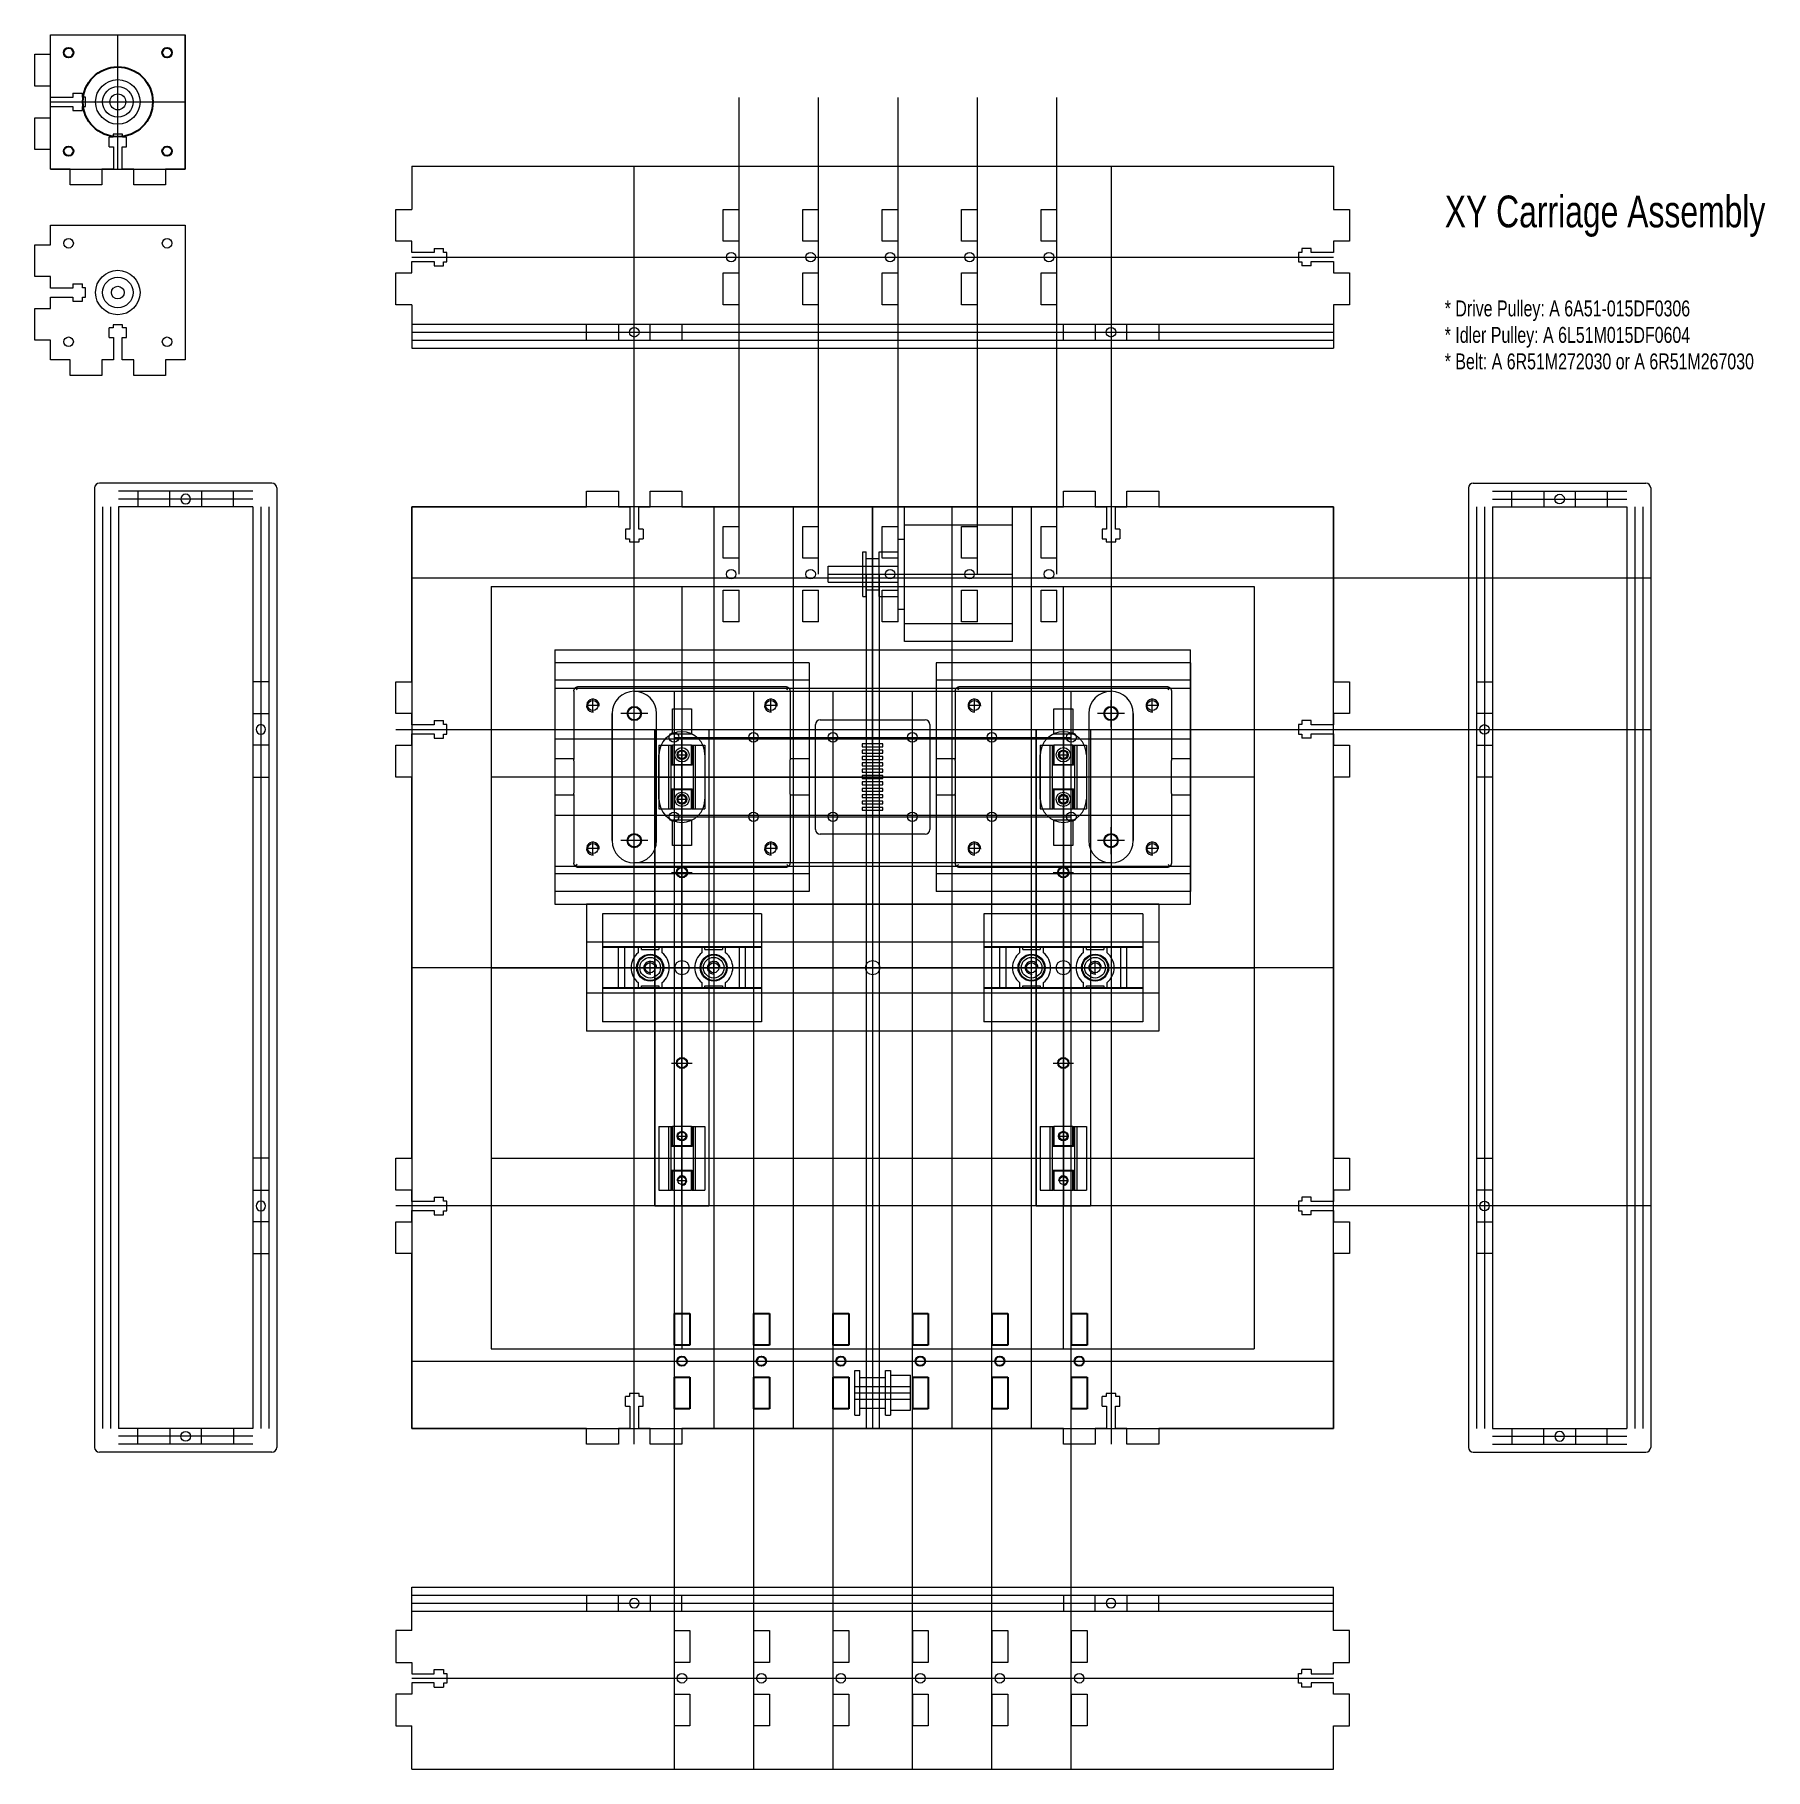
# Model space of a CAD drawing. Header units: millimetres. Extents: x -264 to 281, y -252 to 294.
import ezdxf

# ---------------------------------------------------------------- set-up
doc = ezdxf.new("R2010")
doc.units = ezdxf.units.MM
doc.layers.get('0').update_dxf_attribs({"linetype": 'CONTINUOUS', "lineweight": 25, "true_color": 0x000000})
for name, color, linetype, lineweight, true_color in [('Base Plate', 7, 'CONTINUOUS', 0, 0x000000), ('Belts', 7, 'CONTINUOUS', 0, 0x000000), ('Drawings', 5, 'CONTINUOUS', 0, 0x0000ff), ('Etch', 1, 'CONTINUOUS', 0, 0xff0000), ('Limits', 7, 'CONTINUOUS', 0, 0x000000), ('Motor Mount', 7, 'CONTINUOUS', 0, 0x000000), ('NEMA 17 Side', 7, 'CONTINUOUS', 0, 0x000000), ('Notes', 7, 'CONTINUOUS', 0, 0x000000), ('Pulleys', 1, 'CONTINUOUS', 0, 0xff0000), ('X Carriage - 80', 7, 'CONTINUOUS', 0, 0x000000), ('X Carriage-40', 7, 'CONTINUOUS', 0, 0x000000), ('X Rail - 80', 7, 'CONTINUOUS', 0, 0x000000), ('X Rail-40', 1, 'CONTINUOUS', 0, 0xff0000), ('XY Travel', 7, 'CONTINUOUS', 0, 0x000000), ('Y Belt Clamp', 7, 'CONTINUOUS', 0, 0x000000), ('Y Carriage', 7, 'CONTINUOUS', 0, 0x000000), ('Y Platform 01', 7, 'CONTINUOUS', 0, 0x000000), ('Y Platform 02', 7, 'CONTINUOUS', 0, 0x000000), ('Y Platform 03', 7, 'CONTINUOUS', 0, 0x000000), ('Y Rails', 3, 'CONTINUOUS', 0, 0x00ff00)]:
    doc.layers.add(name, color=color, linetype=linetype, lineweight=lineweight, true_color=true_color)
doc.styles.get("Standard").update_dxf_attribs({"font": 'txt', "width": 0.75})

msp = doc.modelspace()

# ---------------------------------------------------------------- texts
at = {"layer": 'Notes', "width": 100}
for s, insert, char_height, attachment_point in [('XY\\~Carriage\\~Assembly', (180, 230), 10, 7), ('*\\~Drive\\~Pulley:\\~A\\~6A51-015DF0306\\P*\\~Idler\\~Pulley:\\~A\\~6L51M015DF0604\\P*\\~Belt:\\~A\\~6R51M272030\\~or\\~A\\~6R51M267030', (180, 210), 5, 1)]:
    msp.add_mtext(s, dxfattribs=dict(at, insert=insert, char_height=char_height, attachment_point=attachment_point))

# ---------------------------------------------------------------- blocks, each defined once
blk = doc.blocks.new('tcutout')
for p, q in [((-15, 5), (-5, 5)), ((-15, 0), (-15, 5)), ((-15, 0), (-5, 0)), ((-5, 5), (-5, 0)), ((5, 5), (15, 5)), ((5, 0), (5, 5)), ((5, 0), (15, 0)), ((15, 5), (15, 0))]:
    blk.add_line(p, q)
blk.add_circle((0, 2.5), 1.5)
blk = doc.blocks.new('tgrips')
for p, q in [((-15, 5), (-5, 5)), ((-15, 0), (-15, 5)), ((-5, 5), (-5, 0)), ((-5, 0), (-1.42, 0)), ((-1.42, 0), (-1.42, -7)), ((1.4, -7), (1.4, 0)), ((1.4, 0), (5, 0)), ((5, 5), (15, 5)), ((5, 0), (5, 5)), ((15, 5), (15, 0)), ((-2.75, -7), (-2.75, -10)), ((-1.42, -7), (-2.75, -7)), ((-2.75, -10), (-1.5, -10)), ((-1.5, -10), (-1.5, -11)), ((2.75, -7), (1.4, -7)), ((1.5, -10), (2.75, -10)), ((1.5, -11), (1.5, -10)), ((2.75, -7), (2.75, -10)), ((-1.5, -11), (1.5, -11))]:
    blk.add_line(p, q)
blk = doc.blocks.new('NEMA 17')
for centre, radius in [((-15.495, 15.495), 1.5), ((15.495, 15.495), 1.5), ((0, 0), 11), ((-15.495, -15.495), 1.5), ((15.495, -15.495), 1.5)]:
    blk.add_circle(centre, radius)
at = {"layer": 'Drawings'}
for p, q in [((-21.15, 21.15), (21.15, 21.15)), ((-21.15, -21.15), (-21.15, 21.15)), ((0, -21.15), (0, 21.15)), ((21.15, -21.15), (21.15, 21.15)), ((-21.15, 0), (21.15, 0)), ((-21.15, -21.15), (21.15, -21.15))]:
    blk.add_line(p, q, dxfattribs=at)

# ---------------------------------------------------------------- linework, layer by layer
at = {"layer": 'Base Plate'}
for p, q in [((-145, 252.3), (145, 252.3)), ((-145, 252.3), (-145, 238.65)), ((145, 252.3), (145, 238.65)), ((-145, 208.65), (-145, 195)), ((145, 208.65), (145, 195)), ((-145, 195), (145, 195)), ((-244.8, 151), (-244.8, -151)), ((-189, 152.5), (-243.3, 152.5)), ((-187.5, 151), (-187.5, -151)), ((187.5, 151), (187.5, -151)), ((189, 152.5), (243.3, 152.5)), ((244.8, 151), (244.8, -151)), ((-145, 90), (-145, 145)), ((-145, 145), (-90, 145)), ((-60, 145), (60, 145)), ((90, 145), (145, 145)), ((145, 145), (145, 90)), ((-145, -60), (-145, 60)), ((145, 60), (145, -60)), ((-145, -145), (-145, -90)), ((145, -90), (145, -145)), ((-90, -145), (-145, -145)), ((60, -145), (-60, -145)), ((145, -145), (90, -145)), ((-189, -152.5), (-243.3, -152.5)), ((189, -152.5), (243.3, -152.5)), ((-145, -195), (145, -195)), ((-145, -208.65), (-145, -195)), ((145, -208.65), (145, -195)), ((-145, -252.3), (-145, -238.65)), ((145, -252.3), (145, -238.65)), ((-145, -252.3), (145, -252.3))]:
    msp.add_line(p, q, dxfattribs=at)
for centre in [(-60, 30), (60, 30), (-60, -30), (60, -30)]:
    msp.add_circle(centre, 1.5, dxfattribs=at)
for centre, start, end in [((-243.3, 151), 90, 180), ((-189, 151), 360, 90), ((189, 151), 90, 180), ((243.3, 151), 0, 90), ((-243.3, -151), 180, 270), ((-189, -151), 270, 360), ((189, -151), 180, 270), ((243.3, -151), 270, 0)]:
    msp.add_arc(centre, 1.5, start, end, dxfattribs=at)
at = {"layer": 'Belts'}
for p, q in [((-2.032, 123.85), (-2.032, -145)), ((2.032, 123.85), (2.032, -145))]:
    msp.add_line(p, q, dxfattribs=at)
at = {"layer": 'Drawings'}
for p, q in [((-42.014875, 123.85), (-42.014875, 273.85)), ((-17.014875, 123.85), (-17.014875, 273.85)), ((7.985125, 123.85), (7.985125, 273.85)), ((32.985125, 123.85), (32.985125, 273.85)), ((57.985125, 123.85), (57.985125, 273.85)), ((-75, -150), (-75, 252.3)), ((75, 252.3), (75, -150)), ((-145, 223.65), (145, 223.65)), ((-145, 202.5), (145, 202.5)), ((-145, 200), (145, 200)), ((-145, 197.5), (145, 197.5)), ((-195, 150), (-237.3, 150)), ((-195, 147.5), (-237.3, 147.5)), ((195, 150), (237.3, 150)), ((195, 147.5), (237.3, 147.5)), ((-242.3, 145), (-242.3, -145)), ((-239.8, 145), (-239.8, -145)), ((-237.3, 145), (-237.3, -145)), ((-195, 145), (-237.3, 145)), ((-195, 145), (-195, -145)), ((-192.5, 145), (-192.5, -145)), ((-190, 145), (-190, -145)), ((-50, 145), (-50, -145)), ((-25, 145), (-25, -145)), ((0, 70), (0, 145)), ((25, -145), (25, 145)), ((50, -145), (50, 145)), ((190, 145), (190, -145)), ((192.5, 145), (192.5, -145)), ((195, 145), (195, -145)), ((195, 145), (237.3, 145)), ((237.3, 145), (237.3, -145)), ((239.8, 145), (239.8, -145)), ((242.3, 145), (242.3, -145)), ((244.8, 122.5821), (-145, 122.5821)), ((-62.5, 87), (-62.5, -252.3)), ((-37.5, 87), (-37.5, -252.3)), ((-12.5, 87), (-12.5, -252.3)), ((12.5, -252.3), (12.5, 87)), ((37.5, -252.3), (37.5, 87)), ((62.5, -252.3), (62.5, 87)), ((-150, 75), (244.8, 75)), ((-62.5, 72.5), (62.5, 72.5)), ((-62.5, 60), (62.5, 60)), ((-62.5, 47.5), (62.5, 47.5)), ((244.8, -75), (-150, -75)), ((-195, -145), (-237.3, -145)), ((195, -145), (237.3, -145)), ((-195, -147.5), (-237.3, -147.5)), ((-195, -150), (-237.3, -150)), ((195, -147.5), (237.3, -147.5)), ((195, -150), (237.3, -150)), ((-145, -197.5), (145, -197.5)), ((-145, -200), (145, -200)), ((-145, -202.5), (145, -202.5)), ((-145, -223.65), (145, -223.65))]:
    msp.add_line(p, q, dxfattribs=at)
at = {"layer": 'Etch'}
for p, q in [((-68.5, 75), (-51.5, 75)), ((-68.5, -75), (-68.5, 75)), ((-51.5, 75), (-51.5, -75)), ((51.5, 75), (68.5, 75)), ((51.5, -75), (51.5, 75)), ((68.5, 75), (68.5, -75)), ((-51.5, -75), (-68.5, -75)), ((68.5, -75), (51.5, -75))]:
    msp.add_line(p, q, dxfattribs=at)
at = {"layer": 'Limits'}
for p, q in [((145, 145), (-145, 145)), ((-145, 145), (-145, -145)), ((0, 145), (0, -145)), ((145, -145), (145, 145)), ((145, 0), (-145, 0)), ((-145, -145), (145, -145))]:
    msp.add_line(p, q, dxfattribs=at)
at = {"layer": 'Motor Mount'}
for p, q in [((-258.65, 293.65), (-216.35, 293.65)), ((-258.65, 287.5), (-258.65, 293.65)), ((-216.35, 293.65), (-216.35, 251.35)), ((-258.65, 251.35), (-258.65, 257.5)), ((-252.5, 251.35), (-258.65, 251.35)), ((-216.35, 251.35), (-222.5, 251.35)), ((-258.65, 233.65), (-216.35, 233.65)), ((-258.65, 227.5), (-258.65, 233.65)), ((-216.35, 233.65), (-216.35, 191.35)), ((-258.65, 191.35), (-258.65, 197.5)), ((-252.5, 191.35), (-258.65, 191.35)), ((-216.35, 191.35), (-222.5, 191.35))]:
    msp.add_line(p, q, dxfattribs=at)
for centre, radius in [((-252.995, 287.995), 1.5), ((-222.005, 287.995), 1.5), ((-237.5, 272.5), 2.5), ((-252.995, 257.005), 1.5), ((-222.005, 257.005), 1.5), ((-252.995, 227.995), 1.5), ((-222.005, 227.995), 1.5), ((-237.5, 212.5), 2), ((-252.995, 197.005), 1.5), ((-222.005, 197.005), 1.5)]:
    msp.add_circle(centre, radius, dxfattribs=at)
at = {"layer": 'NEMA 17 Side'}
for p, q in [((0, 102.7), (0, 145)), ((9.985125, 102.7), (9.985125, 145)), ((9.985125, 145), (43.985125, 145)), ((43.985125, 102.7), (43.985125, 145)), ((9.985125, 139.35), (43.985125, 139.35)), ((7.985125, 134.85), (9.985125, 134.85)), ((7.985125, 112.85), (7.985125, 134.85)), ((-14.014875, 126.35), (7.985125, 126.35)), ((-14.014875, 121.35), (-14.014875, 126.35)), ((-14.014875, 123.85), (43.985125, 123.85)), ((-14.014875, 121.35), (7.985125, 121.35)), ((7.985125, 112.85), (9.985125, 112.85)), ((9.985125, 108.35), (43.985125, 108.35)), ((43.985125, 102.7), (9.985125, 102.7))]:
    msp.add_line(p, q, dxfattribs=at)
at = {"layer": 'Pulleys'}
for p, q in [((-3.127375, 116.85), (-3.127375, 130.85)), ((-3.127375, 130.85), (-2.032, 130.85)), ((-2.032, 116.85), (-2.032, 130.85)), ((-2.032, 128.75), (2.032, 128.75)), ((2.032, 116.85), (2.032, 130.85)), ((2.032, 130.85), (7.985125, 130.85)), ((7.985125, 116.85), (7.985125, 130.85)), ((-3.127375, 116.85), (-2.032, 116.85)), ((-2.032, 118.95), (2.032, 118.95)), ((2.032, 116.85), (7.985125, 116.85)), ((-145, -123.85), (145, -123.85)), ((-5.6, -126.8), (-4, -126.8)), ((-5.6, -140.8), (-5.6, -126.8)), ((-4, -140.8), (-4, -126.8)), ((-4, -129), (4, -129)), ((4, -140.8), (4, -126.8)), ((4, -126.8), (5.6, -126.8)), ((5.6, -126.8), (5.6, -140.8)), ((5.6, -128.3), (11.9, -128.3)), ((11.9, -139.3), (11.9, -128.3)), ((-5.6, -131.8), (11.9, -131.8)), ((-5.6, -133.8), (11.9, -133.8)), ((-5.6, -135.8), (11.9, -135.8)), ((-5.6, -140.8), (-4, -140.8)), ((-4, -138.6), (4, -138.6)), ((4, -140.8), (5.6, -140.8)), ((5.6, -139.3), (11.9, -139.3))]:
    msp.add_line(p, q, dxfattribs=at)
for centre, radius in [((-237.5, 272.5), 7), ((-237.5, 272.5), 4.8), ((-237.5, 212.5), 7), ((-237.5, 212.5), 4.8)]:
    msp.add_circle(centre, radius, dxfattribs=at)
at = {"layer": 'X Carriage - 80', "color": 7, "linetype": 'CONTINUOUS', "true_color": 0xffffff}
for p, q in [((-20, 96), (-100, 96)), ((-100, 96), (-100, 90.501)), ((-20, 96), (-20, 90.501)), ((100, 96), (20, 96)), ((20, 96), (20, 90.501)), ((100, 96), (100, 90.501)), ((-100, 90.501), (-100, 66.25)), ((-20, 90.501), (-100, 90.501)), ((-93.958945, 87.348538), (-93.950856, 87.380811)), ((-93.950856, 87.380811), (-93.94201, 87.413047)), ((-93.94201, 87.413047), (-93.932405, 87.445214)), ((-93.932405, 87.445214), (-93.922041, 87.477284)), ((-93.922041, 87.477284), (-93.910917, 87.509229)), ((-93.910917, 87.509229), (-93.899035, 87.54102)), ((-93.899035, 87.54102), (-93.886397, 87.572629)), ((-93.886397, 87.572629), (-93.873007, 87.60403)), ((-93.873007, 87.60403), (-93.858871, 87.635192)), ((-93.858871, 87.635192), (-93.843996, 87.66609)), ((-93.843996, 87.66609), (-93.82839, 87.696693)), ((-93.82839, 87.696693), (-93.812062, 87.726975)), ((-93.812062, 87.726975), (-93.795025, 87.756908)), ((-93.795025, 87.756908), (-93.777292, 87.786464)), ((-93.777292, 87.786464), (-93.758876, 87.815617)), ((-93.758876, 87.815617), (-93.739794, 87.844341)), ((-93.739794, 87.844341), (-93.720062, 87.872611)), ((-93.720062, 87.872611), (-93.699698, 87.900402)), ((-93.699698, 87.900402), (-93.678723, 87.927692)), ((-93.678723, 87.927692), (-93.657155, 87.954459)), ((-93.657155, 87.954459), (-93.634698, 87.981051)), ((-93.634698, 87.981051), (-93.61112, 88.007677)), ((-93.61112, 88.007677), (-93.586434, 88.034244)), ((-93.586434, 88.034244), (-93.56066, 88.06066)), ((-93.56066, 88.06066), (-93.534244, 88.086434)), ((-93.56066, 88.06066), (-93, 87.5)), ((-93.534244, 88.086434), (-93.507677, 88.11112)), ((-93.507677, 88.11112), (-93.481051, 88.134698)), ((-93.481051, 88.134698), (-93.454459, 88.157155)), ((-93.454459, 88.157155), (-93.427692, 88.178723)), ((-93.427692, 88.178723), (-93.400402, 88.199698)), ((-93.400402, 88.199698), (-93.372611, 88.220062)), ((-93.372611, 88.220062), (-93.344341, 88.239794)), ((-93.344341, 88.239794), (-93.315617, 88.258876)), ((-93.315617, 88.258876), (-93.286464, 88.277292)), ((-93.286464, 88.277292), (-93.256908, 88.295025)), ((-93.256908, 88.295025), (-93.226975, 88.312062)), ((-93.226975, 88.312062), (-93.196693, 88.32839)), ((-93.196693, 88.32839), (-93.16609, 88.343996)), ((-93.16609, 88.343996), (-93.135192, 88.358871)), ((-93.135192, 88.358871), (-93.10403, 88.373007)), ((-93.10403, 88.373007), (-93.072629, 88.386397)), ((-93.072629, 88.386397), (-93.04102, 88.399035)), ((-93.04102, 88.399035), (-93.009229, 88.410917)), ((-93.009229, 88.410917), (-92.977284, 88.422041)), ((-92.977284, 88.422041), (-92.945214, 88.432405)), ((-92.945214, 88.432405), (-92.913047, 88.44201)), ((-92.913047, 88.44201), (-92.880811, 88.450856)), ((-92.880811, 88.450856), (-92.848538, 88.458945)), ((-92.848538, 88.458945), (-92.816257, 88.466282)), ((-92.816257, 88.466282), (-92.784, 88.472869)), ((-92.784, 88.472869), (-92.751798, 88.478715)), ((-92.751798, 88.478715), (-92.719682, 88.483826)), ((-92.719682, 88.483826), (-92.687685, 88.488212)), ((-92.687685, 88.488212), (-92.65584, 88.491883)), ((-92.65584, 88.491883), (-92.624177, 88.494851)), ((-92.624177, 88.494851), (-92.59273, 88.497131)), ((-92.59273, 88.497131), (-92.56153, 88.498737)), ((-92.56153, 88.498737), (-92.530609, 88.499688)), ((-92.530609, 88.499688), (-92.5, 88.5)), ((-92.5, 88.5), (-27.5, 88.5)), ((-27.5, 88.5), (-27.469391, 88.499688)), ((-27.469391, 88.499688), (-27.43847, 88.498737)), ((-27.43847, 88.498737), (-27.40727, 88.497131)), ((-27.40727, 88.497131), (-27.375823, 88.494851)), ((-27.375823, 88.494851), (-27.34416, 88.491883)), ((-27.34416, 88.491883), (-27.312315, 88.488212)), ((-27.312315, 88.488212), (-27.280318, 88.483826)), ((-27.280318, 88.483826), (-27.248202, 88.478715)), ((-27.248202, 88.478715), (-27.216, 88.472869)), ((-27.216, 88.472869), (-27.183743, 88.466282)), ((-27.183743, 88.466282), (-27.151462, 88.458945)), ((-27.151462, 88.458945), (-27.119189, 88.450856)), ((-27.119189, 88.450856), (-27.086953, 88.44201)), ((-27.086953, 88.44201), (-27.054786, 88.432405)), ((-27.054786, 88.432405), (-27.022716, 88.422041)), ((-27.022716, 88.422041), (-26.990771, 88.410917)), ((-27, 87.5), (-26.43934, 88.06066)), ((-26.990771, 88.410917), (-26.95898, 88.399035)), ((-26.95898, 88.399035), (-26.927371, 88.386397)), ((-26.927371, 88.386397), (-26.89597, 88.373007)), ((-26.89597, 88.373007), (-26.864808, 88.358871)), ((-26.864808, 88.358871), (-26.83391, 88.343996)), ((-26.83391, 88.343996), (-26.803307, 88.32839)), ((-26.803307, 88.32839), (-26.773025, 88.312062)), ((-26.773025, 88.312062), (-26.743092, 88.295025)), ((-26.743092, 88.295025), (-26.713536, 88.277292)), ((-26.713536, 88.277292), (-26.684383, 88.258876)), ((-26.684383, 88.258876), (-26.655659, 88.239794)), ((-26.655659, 88.239794), (-26.627389, 88.220062)), ((-26.627389, 88.220062), (-26.599598, 88.199698)), ((-26.599598, 88.199698), (-26.572308, 88.178723)), ((-26.572308, 88.178723), (-26.545541, 88.157155)), ((-26.545541, 88.157155), (-26.518949, 88.134698)), ((-26.518949, 88.134698), (-26.492323, 88.11112)), ((-26.492323, 88.11112), (-26.465756, 88.086434)), ((-26.465756, 88.086434), (-26.43934, 88.06066)), ((-26.43934, 88.06066), (-26.413566, 88.034244)), ((-26.413566, 88.034244), (-26.38888, 88.007677)), ((-26.38888, 88.007677), (-26.365302, 87.981051)), ((-26.365302, 87.981051), (-26.342845, 87.954459)), ((-26.342845, 87.954459), (-26.321277, 87.927692)), ((-26.321277, 87.927692), (-26.300302, 87.900402)), ((-26.300302, 87.900402), (-26.279938, 87.872611)), ((-26.279938, 87.872611), (-26.260206, 87.844341)), ((-26.260206, 87.844341), (-26.241124, 87.815617)), ((-26.241124, 87.815617), (-26.222708, 87.786464)), ((-26.222708, 87.786464), (-26.204975, 87.756908)), ((-26.204975, 87.756908), (-26.187938, 87.726975)), ((-26.187938, 87.726975), (-26.17161, 87.696693)), ((-26.17161, 87.696693), (-26.156004, 87.66609)), ((-26.156004, 87.66609), (-26.141129, 87.635192)), ((-26.141129, 87.635192), (-26.126993, 87.60403)), ((-26.126993, 87.60403), (-26.113603, 87.572629)), ((-26.113603, 87.572629), (-26.100965, 87.54102)), ((-26.100965, 87.54102), (-26.089083, 87.509229)), ((-26.089083, 87.509229), (-26.077959, 87.477284)), ((-26.077959, 87.477284), (-26.067595, 87.445214)), ((-26.067595, 87.445214), (-26.05799, 87.413047)), ((-26.05799, 87.413047), (-26.049144, 87.380811)), ((-26.049144, 87.380811), (-26.041055, 87.348538)), ((-20, 90.501), (-20, 66.25)), ((20, 90.501), (20, 66.25)), ((100, 90.501), (20, 90.501)), ((26.041055, 87.348538), (26.049144, 87.380811)), ((26.049144, 87.380811), (26.05799, 87.413047)), ((26.05799, 87.413047), (26.067595, 87.445214)), ((26.067595, 87.445214), (26.077959, 87.477284)), ((26.077959, 87.477284), (26.089083, 87.509229)), ((26.089083, 87.509229), (26.100965, 87.54102)), ((26.100965, 87.54102), (26.113603, 87.572629)), ((26.113603, 87.572629), (26.126993, 87.60403)), ((26.126993, 87.60403), (26.141129, 87.635192)), ((26.141129, 87.635192), (26.156004, 87.66609)), ((26.156004, 87.66609), (26.17161, 87.696693)), ((26.17161, 87.696693), (26.187938, 87.726975)), ((26.187938, 87.726975), (26.204975, 87.756908)), ((26.204975, 87.756908), (26.222708, 87.786464)), ((26.222708, 87.786464), (26.241124, 87.815617)), ((26.241124, 87.815617), (26.260206, 87.844341)), ((26.260206, 87.844341), (26.279938, 87.872611)), ((26.279938, 87.872611), (26.300302, 87.900402)), ((26.300302, 87.900402), (26.321277, 87.927692)), ((26.321277, 87.927692), (26.342845, 87.954459)), ((26.342845, 87.954459), (26.365302, 87.981051)), ((26.365302, 87.981051), (26.38888, 88.007677)), ((26.38888, 88.007677), (26.413566, 88.034244)), ((26.413566, 88.034244), (26.43934, 88.06066)), ((26.43934, 88.06066), (26.465756, 88.086434)), ((26.43934, 88.06066), (27, 87.5)), ((26.465756, 88.086434), (26.492323, 88.11112)), ((26.492323, 88.11112), (26.518949, 88.134698)), ((26.518949, 88.134698), (26.545541, 88.157155)), ((26.545541, 88.157155), (26.572308, 88.178723)), ((26.572308, 88.178723), (26.599598, 88.199698)), ((26.599598, 88.199698), (26.627389, 88.220062)), ((26.627389, 88.220062), (26.655659, 88.239794)), ((26.655659, 88.239794), (26.684383, 88.258876)), ((26.684383, 88.258876), (26.713536, 88.277292)), ((26.713536, 88.277292), (26.743092, 88.295025)), ((26.743092, 88.295025), (26.773025, 88.312062)), ((26.773025, 88.312062), (26.803307, 88.32839)), ((26.803307, 88.32839), (26.83391, 88.343996)), ((26.83391, 88.343996), (26.864808, 88.358871)), ((26.864808, 88.358871), (26.89597, 88.373007)), ((26.89597, 88.373007), (26.927371, 88.386397)), ((26.927371, 88.386397), (26.95898, 88.399035)), ((26.95898, 88.399035), (26.990771, 88.410917)), ((26.990771, 88.410917), (27.022716, 88.422041)), ((27.022716, 88.422041), (27.054786, 88.432405)), ((27.054786, 88.432405), (27.086953, 88.44201)), ((27.086953, 88.44201), (27.119189, 88.450856)), ((27.119189, 88.450856), (27.151462, 88.458945)), ((27.151462, 88.458945), (27.183743, 88.466282)), ((27.183743, 88.466282), (27.216, 88.472869)), ((27.216, 88.472869), (27.248202, 88.478715)), ((27.248202, 88.478715), (27.280318, 88.483826)), ((27.280318, 88.483826), (27.312315, 88.488212)), ((27.312315, 88.488212), (27.34416, 88.491883)), ((27.34416, 88.491883), (27.375823, 88.494851)), ((27.375823, 88.494851), (27.40727, 88.497131)), ((27.40727, 88.497131), (27.43847, 88.498737)), ((27.43847, 88.498737), (27.469391, 88.499688)), ((27.469391, 88.499688), (27.5, 88.5)), ((27.5, 88.5), (92.5, 88.5)), ((92.5, 88.5), (92.530609, 88.499688)), ((92.530609, 88.499688), (92.56153, 88.498737)), ((92.56153, 88.498737), (92.59273, 88.497131)), ((92.59273, 88.497131), (92.624177, 88.494851)), ((92.624177, 88.494851), (92.65584, 88.491883)), ((92.65584, 88.491883), (92.687685, 88.488212)), ((92.687685, 88.488212), (92.719682, 88.483826)), ((92.719682, 88.483826), (92.751798, 88.478715)), ((92.751798, 88.478715), (92.784, 88.472869)), ((92.784, 88.472869), (92.816257, 88.466282)), ((92.816257, 88.466282), (92.848538, 88.458945)), ((92.848538, 88.458945), (92.880811, 88.450856)), ((92.880811, 88.450856), (92.913047, 88.44201)), ((92.913047, 88.44201), (92.945214, 88.432405)), ((92.945214, 88.432405), (92.977284, 88.422041)), ((92.977284, 88.422041), (93.009229, 88.410917)), ((93, 87.5), (93.56066, 88.06066)), ((93.009229, 88.410917), (93.04102, 88.399035)), ((93.04102, 88.399035), (93.072629, 88.386397)), ((93.072629, 88.386397), (93.10403, 88.373007)), ((93.10403, 88.373007), (93.135192, 88.358871)), ((93.135192, 88.358871), (93.16609, 88.343996)), ((93.16609, 88.343996), (93.196693, 88.32839)), ((93.196693, 88.32839), (93.226975, 88.312062)), ((93.226975, 88.312062), (93.256908, 88.295025)), ((93.256908, 88.295025), (93.286464, 88.277292)), ((93.286464, 88.277292), (93.315617, 88.258876)), ((93.315617, 88.258876), (93.344341, 88.239794)), ((93.344341, 88.239794), (93.372611, 88.220062)), ((93.372611, 88.220062), (93.400402, 88.199698)), ((93.400402, 88.199698), (93.427692, 88.178723)), ((93.427692, 88.178723), (93.454459, 88.157155)), ((93.454459, 88.157155), (93.481051, 88.134698)), ((93.481051, 88.134698), (93.507677, 88.11112)), ((93.507677, 88.11112), (93.534244, 88.086434)), ((93.534244, 88.086434), (93.56066, 88.06066)), ((93.56066, 88.06066), (93.586434, 88.034244)), ((93.586434, 88.034244), (93.61112, 88.007677)), ((93.61112, 88.007677), (93.634698, 87.981051)), ((93.634698, 87.981051), (93.657155, 87.954459)), ((93.657155, 87.954459), (93.678723, 87.927692)), ((93.678723, 87.927692), (93.699698, 87.900402)), ((93.699698, 87.900402), (93.720062, 87.872611)), ((93.720062, 87.872611), (93.739794, 87.844341)), ((93.739794, 87.844341), (93.758876, 87.815617)), ((93.758876, 87.815617), (93.777292, 87.786464)), ((93.777292, 87.786464), (93.795025, 87.756908)), ((93.795025, 87.756908), (93.812062, 87.726975)), ((93.812062, 87.726975), (93.82839, 87.696693)), ((93.82839, 87.696693), (93.843996, 87.66609)), ((93.843996, 87.66609), (93.858871, 87.635192)), ((93.858871, 87.635192), (93.873007, 87.60403)), ((93.873007, 87.60403), (93.886397, 87.572629)), ((93.886397, 87.572629), (93.899035, 87.54102)), ((93.899035, 87.54102), (93.910917, 87.509229)), ((93.910917, 87.509229), (93.922041, 87.477284)), ((93.922041, 87.477284), (93.932405, 87.445214)), ((93.932405, 87.445214), (93.94201, 87.413047)), ((93.94201, 87.413047), (93.950856, 87.380811)), ((93.950856, 87.380811), (93.958945, 87.348538)), ((100, 90.501), (100, 66.25)), ((-94, 87), (-93.999688, 87.030609)), ((-94, 87), (-94, 65.473714)), ((-93.999688, 87.030609), (-93.998737, 87.06153)), ((-93.998737, 87.06153), (-93.997131, 87.09273)), ((-93.997131, 87.09273), (-93.994851, 87.124177)), ((-93.994851, 87.124177), (-93.991883, 87.15584)), ((-93.991883, 87.15584), (-93.988212, 87.187685)), ((-93.988212, 87.187685), (-93.983826, 87.219682)), ((-93.983826, 87.219682), (-93.978715, 87.251798)), ((-93.978715, 87.251798), (-93.972869, 87.284)), ((-93.972869, 87.284), (-93.966282, 87.316257)), ((-93.966282, 87.316257), (-93.958945, 87.348538)), ((-26.041055, 87.348538), (-26.033718, 87.316257)), ((-26.033718, 87.316257), (-26.027131, 87.284)), ((-26.027131, 87.284), (-26.021285, 87.251798)), ((-26.021285, 87.251798), (-26.016174, 87.219682)), ((-26.016174, 87.219682), (-26.011788, 87.187685)), ((-26.011788, 87.187685), (-26.008117, 87.15584)), ((-26.008117, 87.15584), (-26.005149, 87.124177)), ((-26.005149, 87.124177), (-26.002869, 87.09273)), ((-26.002869, 87.09273), (-26.001263, 87.06153)), ((-26.001263, 87.06153), (-26.000312, 87.030609)), ((-26.000312, 87.030609), (-26, 87)), ((-26, 87), (-26, 65.473714)), ((26, 87), (26.000312, 87.030609)), ((26, 87), (26, 65.473714)), ((26.000312, 87.030609), (26.001263, 87.06153)), ((26.001263, 87.06153), (26.002869, 87.09273)), ((26.002869, 87.09273), (26.005149, 87.124177)), ((26.005149, 87.124177), (26.008117, 87.15584)), ((26.008117, 87.15584), (26.011788, 87.187685)), ((26.011788, 87.187685), (26.016174, 87.219682)), ((26.016174, 87.219682), (26.021285, 87.251798)), ((26.021285, 87.251798), (26.027131, 87.284)), ((26.027131, 87.284), (26.033718, 87.316257)), ((26.033718, 87.316257), (26.041055, 87.348538)), ((93.958945, 87.348538), (93.966282, 87.316257)), ((93.966282, 87.316257), (93.972869, 87.284)), ((93.972869, 87.284), (93.978715, 87.251798)), ((93.978715, 87.251798), (93.983826, 87.219682)), ((93.983826, 87.219682), (93.988212, 87.187685)), ((93.988212, 87.187685), (93.991883, 87.15584)), ((93.991883, 87.15584), (93.994851, 87.124177)), ((93.994851, 87.124177), (93.997131, 87.09273)), ((93.997131, 87.09273), (93.998737, 87.06153)), ((93.998737, 87.06153), (93.999688, 87.030609)), ((93.999688, 87.030609), (94, 87)), ((94, 87), (94, 65.473714)), ((-63, 73.5), (-63, 81.5)), ((-63, 81.5), (-57, 81.5)), ((-57, 81.5), (-57, 73.5)), ((57, 73.5), (57, 81.5)), ((57, 81.5), (63, 81.5)), ((63, 81.5), (63, 73.5)), ((-57, 73.5), (-63, 73.5)), ((63, 73.5), (57, 73.5)), ((-100, 66.25), (-100, 65.75)), ((-94, 65.75), (-100, 65.75)), ((-100, 65.75), (-100, 64.75)), ((-20, 65.75), (-26, 65.75)), ((-20, 66.25), (-20, 65.75)), ((-20, 65.75), (-20, 64.75)), ((20, 66.25), (20, 65.75)), ((26, 65.75), (20, 65.75)), ((20, 65.75), (20, 64.75)), ((100, 65.75), (94, 65.75)), ((100, 66.25), (100, 65.75)), ((100, 65.75), (100, 64.75)), ((-100, 64.75), (-100, 55.25)), ((-93.999864, 65.457649), (-94, 65.473714)), ((-93.999469, 65.441187), (-93.999864, 65.457649)), ((-93.998832, 65.424337), (-93.999469, 65.441187)), ((-93.997969, 65.407109), (-93.998832, 65.424337)), ((-93.9969, 65.389513), (-93.997969, 65.407109)), ((-93.995641, 65.371558), (-93.9969, 65.389513)), ((-93.994211, 65.353256), (-93.995641, 65.371558)), ((-93.992627, 65.334619), (-93.994211, 65.353256)), ((-93.990908, 65.315657), (-93.992627, 65.334619)), ((-93.989072, 65.296383), (-93.990908, 65.315657)), ((-93.987136, 65.276809), (-93.989072, 65.296383)), ((-93.985118, 65.256947), (-93.987136, 65.276809)), ((-93.983037, 65.236808), (-93.985118, 65.256947)), ((-93.980908, 65.216401), (-93.983037, 65.236808)), ((-93.978748, 65.195735), (-93.980908, 65.216401)), ((-93.976575, 65.174823), (-93.978748, 65.195735)), ((-93.974405, 65.153678), (-93.976575, 65.174823)), ((-93.972253, 65.132315), (-93.974405, 65.153678)), ((-93.970135, 65.110747), (-93.972253, 65.132315)), ((-93.968067, 65.088988), (-93.970135, 65.110747)), ((-93.966063, 65.067053), (-93.968067, 65.088988)), ((-93.964135, 65.044957), (-93.966063, 65.067053)), ((-93.962299, 65.022714), (-93.964135, 65.044957)), ((-93.960564, 65.00034), (-93.962299, 65.022714)), ((-93.958944, 64.977849), (-93.960564, 65.00034)), ((-93.957447, 64.955257), (-93.958944, 64.977849)), ((-93.956084, 64.932578), (-93.957447, 64.955257)), ((-93.954864, 64.909828), (-93.956084, 64.932578)), ((-93.953792, 64.887024), (-93.954864, 64.909828)), ((-93.952876, 64.864183), (-93.953792, 64.887024)), ((-93.952121, 64.841321), (-93.952876, 64.864183)), ((-93.951531, 64.818455), (-93.952121, 64.841321)), ((-93.951108, 64.795602), (-93.951531, 64.818455)), ((-93.950854, 64.772778), (-93.951108, 64.795602)), ((-93.950769, 64.75), (-93.950854, 64.772778)), ((-93.950769, 55.25), (-93.950769, 64.75)), ((-26.049146, 64.772778), (-26.049231, 64.75)), ((-26.049231, 64.75), (-26.049231, 55.25)), ((-26.048892, 64.795602), (-26.049146, 64.772778)), ((-26.048469, 64.818455), (-26.048892, 64.795602)), ((-26.047879, 64.841321), (-26.048469, 64.818455)), ((-26.047124, 64.864183), (-26.047879, 64.841321)), ((-26.046208, 64.887024), (-26.047124, 64.864183)), ((-26.045136, 64.909828), (-26.046208, 64.887024)), ((-26.043916, 64.932578), (-26.045136, 64.909828)), ((-26.042553, 64.955257), (-26.043916, 64.932578)), ((-26.041056, 64.977849), (-26.042553, 64.955257)), ((-26.039436, 65.00034), (-26.041056, 64.977849)), ((-26.037701, 65.022714), (-26.039436, 65.00034)), ((-26.035865, 65.044957), (-26.037701, 65.022714)), ((-26.033937, 65.067053), (-26.035865, 65.044957)), ((-26.031933, 65.088988), (-26.033937, 65.067053)), ((-26.029865, 65.110747), (-26.031933, 65.088988)), ((-26.027747, 65.132315), (-26.029865, 65.110747)), ((-26.025595, 65.153678), (-26.027747, 65.132315)), ((-26.023425, 65.174823), (-26.025595, 65.153678)), ((-26.021252, 65.195735), (-26.023425, 65.174823)), ((-26.019092, 65.216401), (-26.021252, 65.195735)), ((-26.016963, 65.236808), (-26.019092, 65.216401)), ((-26.014882, 65.256947), (-26.016963, 65.236808)), ((-26.012864, 65.276809), (-26.014882, 65.256947)), ((-26.010928, 65.296383), (-26.012864, 65.276809)), ((-26.009092, 65.315657), (-26.010928, 65.296383)), ((-26.007373, 65.334619), (-26.009092, 65.315657)), ((-26.005789, 65.353256), (-26.007373, 65.334619)), ((-26.004359, 65.371558), (-26.005789, 65.353256)), ((-26.0031, 65.389513), (-26.004359, 65.371558)), ((-26.002031, 65.407109), (-26.0031, 65.389513)), ((-26.001168, 65.424337), (-26.002031, 65.407109)), ((-26.000531, 65.441187), (-26.001168, 65.424337)), ((-26.000136, 65.457649), (-26.000531, 65.441187)), ((-26, 65.473714), (-26.000136, 65.457649)), ((-20, 64.75), (-20, 55.25)), ((20, 64.75), (20, 55.25)), ((26.000136, 65.457649), (26, 65.473714)), ((26.000531, 65.441187), (26.000136, 65.457649)), ((26.001168, 65.424337), (26.000531, 65.441187)), ((26.002031, 65.407109), (26.001168, 65.424337)), ((26.0031, 65.389513), (26.002031, 65.407109)), ((26.004359, 65.371558), (26.0031, 65.389513)), ((26.005789, 65.353256), (26.004359, 65.371558)), ((26.007373, 65.334619), (26.005789, 65.353256)), ((26.009092, 65.315657), (26.007373, 65.334619)), ((26.010928, 65.296383), (26.009092, 65.315657)), ((26.012864, 65.276809), (26.010928, 65.296383)), ((26.014882, 65.256947), (26.012864, 65.276809)), ((26.016963, 65.236808), (26.014882, 65.256947)), ((26.019092, 65.216401), (26.016963, 65.236808)), ((26.021252, 65.195735), (26.019092, 65.216401)), ((26.023425, 65.174823), (26.021252, 65.195735)), ((26.025595, 65.153678), (26.023425, 65.174823)), ((26.027747, 65.132315), (26.025595, 65.153678)), ((26.029865, 65.110747), (26.027747, 65.132315)), ((26.031933, 65.088988), (26.029865, 65.110747)), ((26.033937, 65.067053), (26.031933, 65.088988)), ((26.035865, 65.044957), (26.033937, 65.067053)), ((26.037701, 65.022714), (26.035865, 65.044957)), ((26.039436, 65.00034), (26.037701, 65.022714)), ((26.041056, 64.977849), (26.039436, 65.00034)), ((26.042553, 64.955257), (26.041056, 64.977849)), ((26.043916, 64.932578), (26.042553, 64.955257)), ((26.045136, 64.909828), (26.043916, 64.932578)), ((26.046208, 64.887024), (26.045136, 64.909828)), ((26.047124, 64.864183), (26.046208, 64.887024)), ((26.047879, 64.841321), (26.047124, 64.864183)), ((26.048469, 64.818455), (26.047879, 64.841321)), ((26.048892, 64.795602), (26.048469, 64.818455)), ((26.049146, 64.772778), (26.048892, 64.795602)), ((26.049231, 64.75), (26.049146, 64.772778)), ((26.049231, 55.25), (26.049231, 64.75)), ((93.950854, 64.772778), (93.950769, 64.75)), ((93.950769, 64.75), (93.950769, 55.25)), ((93.951108, 64.795602), (93.950854, 64.772778)), ((93.951531, 64.818455), (93.951108, 64.795602)), ((93.952121, 64.841321), (93.951531, 64.818455)), ((93.952876, 64.864183), (93.952121, 64.841321)), ((93.953792, 64.887024), (93.952876, 64.864183)), ((93.954864, 64.909828), (93.953792, 64.887024)), ((93.956084, 64.932578), (93.954864, 64.909828)), ((93.957447, 64.955257), (93.956084, 64.932578)), ((93.958944, 64.977849), (93.957447, 64.955257)), ((93.960564, 65.00034), (93.958944, 64.977849)), ((93.962299, 65.022714), (93.960564, 65.00034)), ((93.964135, 65.044957), (93.962299, 65.022714)), ((93.966063, 65.067053), (93.964135, 65.044957)), ((93.968067, 65.088988), (93.966063, 65.067053)), ((93.970135, 65.110747), (93.968067, 65.088988)), ((93.972253, 65.132315), (93.970135, 65.110747)), ((93.974405, 65.153678), (93.972253, 65.132315)), ((93.976575, 65.174823), (93.974405, 65.153678)), ((93.978748, 65.195735), (93.976575, 65.174823)), ((93.980908, 65.216401), (93.978748, 65.195735)), ((93.983037, 65.236808), (93.980908, 65.216401)), ((93.985118, 65.256947), (93.983037, 65.236808)), ((93.987136, 65.276809), (93.985118, 65.256947)), ((93.989072, 65.296383), (93.987136, 65.276809)), ((93.990908, 65.315657), (93.989072, 65.296383)), ((93.992627, 65.334619), (93.990908, 65.315657)), ((93.994211, 65.353256), (93.992627, 65.334619)), ((93.995641, 65.371558), (93.994211, 65.353256)), ((93.9969, 65.389513), (93.995641, 65.371558)), ((93.997969, 65.407109), (93.9969, 65.389513)), ((93.998832, 65.424337), (93.997969, 65.407109)), ((93.999469, 65.441187), (93.998832, 65.424337)), ((93.999864, 65.457649), (93.999469, 65.441187)), ((94, 65.473714), (93.999864, 65.457649)), ((100, 64.75), (100, 55.25)), ((-100, 55.25), (-100, 54.25)), ((-93.997969, 54.592891), (-93.9969, 54.610487)), ((-93.9969, 54.610487), (-93.995641, 54.628442)), ((-93.995641, 54.628442), (-93.994211, 54.646744)), ((-93.994211, 54.646744), (-93.992627, 54.665381)), ((-93.992627, 54.665381), (-93.990908, 54.684343)), ((-93.990908, 54.684343), (-93.989072, 54.703617)), ((-93.989072, 54.703617), (-93.987136, 54.723191)), ((-93.987136, 54.723191), (-93.985118, 54.743053)), ((-93.985118, 54.743053), (-93.983037, 54.763192)), ((-93.983037, 54.763192), (-93.980908, 54.783599)), ((-93.980908, 54.783599), (-93.978748, 54.804265)), ((-93.978748, 54.804265), (-93.976575, 54.825177)), ((-93.976575, 54.825177), (-93.974405, 54.846322)), ((-93.974405, 54.846322), (-93.972253, 54.867685)), ((-93.972253, 54.867685), (-93.970135, 54.889253)), ((-93.970135, 54.889253), (-93.968067, 54.911012)), ((-93.968067, 54.911012), (-93.966063, 54.932947)), ((-93.966063, 54.932947), (-93.964135, 54.955043)), ((-93.964135, 54.955043), (-93.962299, 54.977286)), ((-93.962299, 54.977286), (-93.960564, 54.99966)), ((-93.960564, 54.99966), (-93.958944, 55.022151)), ((-93.958944, 55.022151), (-93.957447, 55.044743)), ((-93.957447, 55.044743), (-93.956084, 55.067422)), ((-93.956084, 55.067422), (-93.954864, 55.090172)), ((-93.954864, 55.090172), (-93.953792, 55.112976)), ((-93.953792, 55.112976), (-93.952876, 55.135817)), ((-93.952876, 55.135817), (-93.952121, 55.158679)), ((-93.952121, 55.158679), (-93.951531, 55.181545)), ((-93.951531, 55.181545), (-93.951108, 55.204398)), ((-93.951108, 55.204398), (-93.950854, 55.227222)), ((-93.950854, 55.227222), (-93.950769, 55.25)), ((-26.049231, 55.25), (-26.049146, 55.227222)), ((-26.049146, 55.227222), (-26.048892, 55.204398)), ((-26.048892, 55.204398), (-26.048469, 55.181545)), ((-26.048469, 55.181545), (-26.047879, 55.158679)), ((-26.047879, 55.158679), (-26.047124, 55.135817)), ((-26.047124, 55.135817), (-26.046208, 55.112976)), ((-26.046208, 55.112976), (-26.045136, 55.090172)), ((-26.045136, 55.090172), (-26.043916, 55.067422)), ((-26.043916, 55.067422), (-26.042553, 55.044743)), ((-26.042553, 55.044743), (-26.041056, 55.022151)), ((-26.041056, 55.022151), (-26.039436, 54.99966)), ((-26.039436, 54.99966), (-26.037701, 54.977286)), ((-26.037701, 54.977286), (-26.035865, 54.955043)), ((-26.035865, 54.955043), (-26.033937, 54.932947)), ((-26.033937, 54.932947), (-26.031933, 54.911012)), ((-26.031933, 54.911012), (-26.029865, 54.889253)), ((-26.029865, 54.889253), (-26.027747, 54.867685)), ((-26.027747, 54.867685), (-26.025595, 54.846322)), ((-26.025595, 54.846322), (-26.023425, 54.825177)), ((-26.023425, 54.825177), (-26.021252, 54.804265)), ((-26.021252, 54.804265), (-26.019092, 54.783599)), ((-26.019092, 54.783599), (-26.016963, 54.763192)), ((-26.016963, 54.763192), (-26.014882, 54.743053)), ((-26.014882, 54.743053), (-26.012864, 54.723191)), ((-26.012864, 54.723191), (-26.010928, 54.703617)), ((-26.010928, 54.703617), (-26.009092, 54.684343)), ((-26.009092, 54.684343), (-26.007373, 54.665381)), ((-26.007373, 54.665381), (-26.005789, 54.646744)), ((-26.005789, 54.646744), (-26.004359, 54.628442)), ((-26.004359, 54.628442), (-26.0031, 54.610487)), ((-26.0031, 54.610487), (-26.002031, 54.592891)), ((-20, 55.25), (-20, 54.25)), ((20, 55.25), (20, 54.25)), ((26.002031, 54.592891), (26.0031, 54.610487)), ((26.0031, 54.610487), (26.004359, 54.628442)), ((26.004359, 54.628442), (26.005789, 54.646744)), ((26.005789, 54.646744), (26.007373, 54.665381)), ((26.007373, 54.665381), (26.009092, 54.684343)), ((26.009092, 54.684343), (26.010928, 54.703617)), ((26.010928, 54.703617), (26.012864, 54.723191)), ((26.012864, 54.723191), (26.014882, 54.743053)), ((26.014882, 54.743053), (26.016963, 54.763192)), ((26.016963, 54.763192), (26.019092, 54.783599)), ((26.019092, 54.783599), (26.021252, 54.804265)), ((26.021252, 54.804265), (26.023425, 54.825177)), ((26.023425, 54.825177), (26.025595, 54.846322)), ((26.025595, 54.846322), (26.027747, 54.867685)), ((26.027747, 54.867685), (26.029865, 54.889253)), ((26.029865, 54.889253), (26.031933, 54.911012)), ((26.031933, 54.911012), (26.033937, 54.932947)), ((26.033937, 54.932947), (26.035865, 54.955043)), ((26.035865, 54.955043), (26.037701, 54.977286)), ((26.037701, 54.977286), (26.039436, 54.99966)), ((26.039436, 54.99966), (26.041056, 55.022151)), ((26.041056, 55.022151), (26.042553, 55.044743)), ((26.042553, 55.044743), (26.043916, 55.067422)), ((26.043916, 55.067422), (26.045136, 55.090172)), ((26.045136, 55.090172), (26.046208, 55.112976)), ((26.046208, 55.112976), (26.047124, 55.135817)), ((26.047124, 55.135817), (26.047879, 55.158679)), ((26.047879, 55.158679), (26.048469, 55.181545)), ((26.048469, 55.181545), (26.048892, 55.204398)), ((26.048892, 55.204398), (26.049146, 55.227222)), ((26.049146, 55.227222), (26.049231, 55.25)), ((93.950769, 55.25), (93.950854, 55.227222)), ((93.950854, 55.227222), (93.951108, 55.204398)), ((93.951108, 55.204398), (93.951531, 55.181545)), ((93.951531, 55.181545), (93.952121, 55.158679)), ((93.952121, 55.158679), (93.952876, 55.135817)), ((93.952876, 55.135817), (93.953792, 55.112976)), ((93.953792, 55.112976), (93.954864, 55.090172)), ((93.954864, 55.090172), (93.956084, 55.067422)), ((93.956084, 55.067422), (93.957447, 55.044743)), ((93.957447, 55.044743), (93.958944, 55.022151)), ((93.958944, 55.022151), (93.960564, 54.99966)), ((93.960564, 54.99966), (93.962299, 54.977286)), ((93.962299, 54.977286), (93.964135, 54.955043)), ((93.964135, 54.955043), (93.966063, 54.932947)), ((93.966063, 54.932947), (93.968067, 54.911012)), ((93.968067, 54.911012), (93.970135, 54.889253)), ((93.970135, 54.889253), (93.972253, 54.867685)), ((93.972253, 54.867685), (93.974405, 54.846322)), ((93.974405, 54.846322), (93.976575, 54.825177)), ((93.976575, 54.825177), (93.978748, 54.804265)), ((93.978748, 54.804265), (93.980908, 54.783599)), ((93.980908, 54.783599), (93.983037, 54.763192)), ((93.983037, 54.763192), (93.985118, 54.743053)), ((93.985118, 54.743053), (93.987136, 54.723191)), ((93.987136, 54.723191), (93.989072, 54.703617)), ((93.989072, 54.703617), (93.990908, 54.684343)), ((93.990908, 54.684343), (93.992627, 54.665381)), ((93.992627, 54.665381), (93.994211, 54.646744)), ((93.994211, 54.646744), (93.995641, 54.628442)), ((93.995641, 54.628442), (93.9969, 54.610487)), ((93.9969, 54.610487), (93.997969, 54.592891)), ((100, 55.25), (100, 54.25)), ((-100, 54.25), (-100, 53.75)), ((-94, 54.25), (-100, 54.25)), ((-100, 53.75), (-100, 29.499)), ((-94, 54.526286), (-93.999864, 54.542351)), ((-94, 54.526286), (-94, 33)), ((-93.999864, 54.542351), (-93.999469, 54.558813)), ((-93.999469, 54.558813), (-93.998832, 54.575663)), ((-93.998832, 54.575663), (-93.997969, 54.592891)), ((-26.002031, 54.592891), (-26.001168, 54.575663)), ((-26.001168, 54.575663), (-26.000531, 54.558813)), ((-26.000531, 54.558813), (-26.000136, 54.542351)), ((-26.000136, 54.542351), (-26, 54.526286)), ((-26, 54.526286), (-26, 33)), ((-20, 54.25), (-26, 54.25)), ((-20, 54.25), (-20, 53.75)), ((-20, 53.75), (-20, 29.499)), ((20, 54.25), (20, 53.75)), ((26, 54.25), (20, 54.25)), ((20, 53.75), (20, 29.499)), ((26, 54.526286), (26.000136, 54.542351)), ((26, 54.526286), (26, 33)), ((26.000136, 54.542351), (26.000531, 54.558813)), ((26.000531, 54.558813), (26.001168, 54.575663)), ((26.001168, 54.575663), (26.002031, 54.592891)), ((93.997969, 54.592891), (93.998832, 54.575663)), ((93.998832, 54.575663), (93.999469, 54.558813)), ((93.999469, 54.558813), (93.999864, 54.542351)), ((93.999864, 54.542351), (94, 54.526286)), ((94, 54.526286), (94, 33)), ((100, 54.25), (94, 54.25)), ((100, 54.25), (100, 53.75)), ((100, 53.75), (100, 29.499)), ((-63, 38.5), (-63, 46.5)), ((-63, 46.5), (-57, 46.5)), ((-57, 46.5), (-57, 38.5)), ((57, 38.5), (57, 46.5)), ((57, 46.5), (63, 46.5)), ((63, 46.5), (63, 38.5)), ((-57, 38.5), (-63, 38.5)), ((63, 38.5), (57, 38.5)), ((-93.999688, 32.969391), (-94, 33)), ((-93.998737, 32.93847), (-93.999688, 32.969391)), ((-93.997131, 32.90727), (-93.998737, 32.93847)), ((-93.994851, 32.875823), (-93.997131, 32.90727)), ((-93.991883, 32.84416), (-93.994851, 32.875823)), ((-93.988212, 32.812315), (-93.991883, 32.84416)), ((-93.983826, 32.780318), (-93.988212, 32.812315)), ((-93.978715, 32.748202), (-93.983826, 32.780318)), ((-26.016174, 32.780318), (-26.021285, 32.748202)), ((-26.011788, 32.812315), (-26.016174, 32.780318)), ((-26.008117, 32.84416), (-26.011788, 32.812315)), ((-26.005149, 32.875823), (-26.008117, 32.84416)), ((-26.002869, 32.90727), (-26.005149, 32.875823)), ((-26.001263, 32.93847), (-26.002869, 32.90727)), ((-26.000312, 32.969391), (-26.001263, 32.93847)), ((-26, 33), (-26.000312, 32.969391)), ((26.000312, 32.969391), (26, 33)), ((26.001263, 32.93847), (26.000312, 32.969391)), ((26.002869, 32.90727), (26.001263, 32.93847)), ((26.005149, 32.875823), (26.002869, 32.90727)), ((26.008117, 32.84416), (26.005149, 32.875823)), ((26.011788, 32.812315), (26.008117, 32.84416)), ((26.016174, 32.780318), (26.011788, 32.812315)), ((26.021285, 32.748202), (26.016174, 32.780318)), ((93.983826, 32.780318), (93.978715, 32.748202)), ((93.988212, 32.812315), (93.983826, 32.780318)), ((93.991883, 32.84416), (93.988212, 32.812315)), ((93.994851, 32.875823), (93.991883, 32.84416)), ((93.997131, 32.90727), (93.994851, 32.875823)), ((93.998737, 32.93847), (93.997131, 32.90727)), ((93.999688, 32.969391), (93.998737, 32.93847)), ((94, 33), (93.999688, 32.969391)), ((-20, 29.499), (-100, 29.499)), ((-100, 29.499), (-100, 24)), ((-93.972869, 32.716), (-93.978715, 32.748202)), ((-93.966282, 32.683743), (-93.972869, 32.716)), ((-93.958945, 32.651462), (-93.966282, 32.683743)), ((-93.950856, 32.619189), (-93.958945, 32.651462)), ((-93.94201, 32.586953), (-93.950856, 32.619189)), ((-93.932405, 32.554786), (-93.94201, 32.586953)), ((-93.922041, 32.522716), (-93.932405, 32.554786)), ((-93.910917, 32.490771), (-93.922041, 32.522716)), ((-93.899035, 32.45898), (-93.910917, 32.490771)), ((-93.886397, 32.427371), (-93.899035, 32.45898)), ((-93.873007, 32.39597), (-93.886397, 32.427371)), ((-93.858871, 32.364807), (-93.873007, 32.39597)), ((-93.843996, 32.33391), (-93.858871, 32.364807)), ((-93.82839, 32.303307), (-93.843996, 32.33391)), ((-93.812062, 32.273025), (-93.82839, 32.303307)), ((-93.795025, 32.243092), (-93.812062, 32.273025)), ((-93.777292, 32.213536), (-93.795025, 32.243092)), ((-93.758876, 32.184383), (-93.777292, 32.213536)), ((-93.739794, 32.155659), (-93.758876, 32.184383)), ((-93.720062, 32.127389), (-93.739794, 32.155659)), ((-93.699698, 32.099598), (-93.720062, 32.127389)), ((-93.678723, 32.072308), (-93.699698, 32.099598)), ((-93.657155, 32.045541), (-93.678723, 32.072308)), ((-93.634698, 32.018949), (-93.657155, 32.045541)), ((-93.61112, 31.992323), (-93.634698, 32.018949)), ((-93.586434, 31.965756), (-93.61112, 31.992323)), ((-93.56066, 31.93934), (-93.586434, 31.965756)), ((-93, 32.5), (-93.56066, 31.93934)), ((-93.53404, 31.913371), (-93.56066, 31.93934)), ((-93.507146, 31.888399), (-93.53404, 31.913371)), ((-93.480052, 31.86444), (-93.507146, 31.888399)), ((-93.452835, 31.841507), (-93.480052, 31.86444)), ((-93.425571, 31.819611), (-93.452835, 31.841507)), ((-93.398341, 31.798758), (-93.425571, 31.819611)), ((-93.371049, 31.778823), (-93.398341, 31.798758)), ((-93.34325, 31.759464), (-93.371049, 31.778823)), ((-93.314941, 31.740686), (-93.34325, 31.759464)), ((-93.286148, 31.722514), (-93.314941, 31.740686)), ((-93.2569, 31.70497), (-93.286148, 31.722514)), ((-93.227226, 31.688077), (-93.2569, 31.70497)), ((-93.197154, 31.671853), (-93.227226, 31.688077)), ((-93.166717, 31.656315), (-93.197154, 31.671853)), ((-93.135945, 31.641481), (-93.166717, 31.656315)), ((-93.104869, 31.627362), (-93.135945, 31.641481)), ((-93.073521, 31.613972), (-93.104869, 31.627362)), ((-93.041933, 31.601319), (-93.073521, 31.613972)), ((-93.010138, 31.589412), (-93.041933, 31.601319)), ((-92.978166, 31.578256), (-93.010138, 31.589412)), ((-92.94605, 31.567855), (-92.978166, 31.578256)), ((-92.91382, 31.558212), (-92.94605, 31.567855)), ((-92.881509, 31.549328), (-92.91382, 31.558212)), ((-92.84915, 31.541201), (-92.881509, 31.549328)), ((-92.816777, 31.533831), (-92.84915, 31.541201)), ((-92.784424, 31.527212), (-92.816777, 31.533831)), ((-92.752125, 31.521341), (-92.784424, 31.527212)), ((-92.719917, 31.516209), (-92.752125, 31.521341)), ((-92.687835, 31.511807), (-92.719917, 31.516209)), ((-92.655915, 31.508125), (-92.687835, 31.511807)), ((-92.624193, 31.50515), (-92.655915, 31.508125)), ((-92.592704, 31.502867), (-92.624193, 31.50515)), ((-92.561486, 31.501261), (-92.592704, 31.502867)), ((-92.530572, 31.500312), (-92.561486, 31.501261)), ((-92.5, 31.5), (-92.530572, 31.500312)), ((-27.5, 31.5), (-92.5, 31.5)), ((-27.469391, 31.500312), (-27.5, 31.5)), ((-27.43847, 31.501263), (-27.469391, 31.500312)), ((-27.40727, 31.502869), (-27.43847, 31.501263)), ((-27.375823, 31.505149), (-27.40727, 31.502869)), ((-27.34416, 31.508117), (-27.375823, 31.505149)), ((-27.312315, 31.511788), (-27.34416, 31.508117)), ((-27.280318, 31.516174), (-27.312315, 31.511788)), ((-27.248202, 31.521285), (-27.280318, 31.516174)), ((-27.216, 31.527131), (-27.248202, 31.521285)), ((-27.183743, 31.533718), (-27.216, 31.527131)), ((-27.151462, 31.541055), (-27.183743, 31.533718)), ((-27.119189, 31.549144), (-27.151462, 31.541055)), ((-27.086953, 31.55799), (-27.119189, 31.549144)), ((-27.054786, 31.567595), (-27.086953, 31.55799)), ((-27.022716, 31.577959), (-27.054786, 31.567595)), ((-26.990771, 31.589083), (-27.022716, 31.577959)), ((-26.43934, 31.93934), (-27, 32.5)), ((-26.95898, 31.600965), (-26.990771, 31.589083)), ((-26.927371, 31.613603), (-26.95898, 31.600965)), ((-26.89597, 31.626993), (-26.927371, 31.613603)), ((-26.864808, 31.641129), (-26.89597, 31.626993)), ((-26.83391, 31.656004), (-26.864808, 31.641129)), ((-26.803307, 31.67161), (-26.83391, 31.656004)), ((-26.773025, 31.687938), (-26.803307, 31.67161)), ((-26.743092, 31.704975), (-26.773025, 31.687938)), ((-26.713536, 31.722708), (-26.743092, 31.704975)), ((-26.684383, 31.741124), (-26.713536, 31.722708)), ((-26.655659, 31.760206), (-26.684383, 31.741124)), ((-26.627389, 31.779938), (-26.655659, 31.760206)), ((-26.599598, 31.800302), (-26.627389, 31.779938)), ((-26.572308, 31.821277), (-26.599598, 31.800302)), ((-26.545541, 31.842845), (-26.572308, 31.821277)), ((-26.518949, 31.865302), (-26.545541, 31.842845)), ((-26.492323, 31.88888), (-26.518949, 31.865302)), ((-26.465756, 31.913566), (-26.492323, 31.88888)), ((-26.43934, 31.93934), (-26.465756, 31.913566)), ((-26.413566, 31.965756), (-26.43934, 31.93934)), ((-26.38888, 31.992323), (-26.413566, 31.965756)), ((-26.365302, 32.018949), (-26.38888, 31.992323)), ((-26.342845, 32.045541), (-26.365302, 32.018949)), ((-26.321277, 32.072308), (-26.342845, 32.045541)), ((-26.300302, 32.099598), (-26.321277, 32.072308)), ((-26.279938, 32.127389), (-26.300302, 32.099598)), ((-26.260206, 32.155659), (-26.279938, 32.127389)), ((-26.241124, 32.184383), (-26.260206, 32.155659)), ((-26.222708, 32.213536), (-26.241124, 32.184383)), ((-26.204975, 32.243092), (-26.222708, 32.213536)), ((-26.187938, 32.273025), (-26.204975, 32.243092)), ((-26.17161, 32.303307), (-26.187938, 32.273025)), ((-26.156004, 32.33391), (-26.17161, 32.303307)), ((-26.141129, 32.364808), (-26.156004, 32.33391)), ((-26.126993, 32.39597), (-26.141129, 32.364808)), ((-26.113603, 32.427371), (-26.126993, 32.39597)), ((-26.100965, 32.45898), (-26.113603, 32.427371)), ((-26.089083, 32.490771), (-26.100965, 32.45898)), ((-26.077959, 32.522716), (-26.089083, 32.490771)), ((-26.067595, 32.554786), (-26.077959, 32.522716)), ((-26.05799, 32.586953), (-26.067595, 32.554786)), ((-26.049144, 32.619189), (-26.05799, 32.586953)), ((-26.041055, 32.651462), (-26.049144, 32.619189)), ((-26.033718, 32.683743), (-26.041055, 32.651462)), ((-26.027131, 32.716), (-26.033718, 32.683743)), ((-26.021285, 32.748202), (-26.027131, 32.716)), ((-20, 29.499), (-20, 24)), ((100, 29.499), (20, 29.499)), ((20, 29.499), (20, 24)), ((26.027131, 32.716), (26.021285, 32.748202)), ((26.033718, 32.683743), (26.027131, 32.716)), ((26.041055, 32.651462), (26.033718, 32.683743)), ((26.049144, 32.619189), (26.041055, 32.651462)), ((26.05799, 32.586953), (26.049144, 32.619189)), ((26.067595, 32.554786), (26.05799, 32.586953)), ((26.077959, 32.522716), (26.067595, 32.554786)), ((26.089083, 32.490771), (26.077959, 32.522716)), ((26.100965, 32.45898), (26.089083, 32.490771)), ((26.113603, 32.427371), (26.100965, 32.45898)), ((26.126993, 32.39597), (26.113603, 32.427371)), ((26.141129, 32.364807), (26.126993, 32.39597)), ((26.156004, 32.33391), (26.141129, 32.364807)), ((26.17161, 32.303307), (26.156004, 32.33391)), ((26.187938, 32.273025), (26.17161, 32.303307)), ((26.204975, 32.243092), (26.187938, 32.273025)), ((26.222708, 32.213536), (26.204975, 32.243092)), ((26.241124, 32.184383), (26.222708, 32.213536)), ((26.260206, 32.155659), (26.241124, 32.184383)), ((26.279938, 32.127389), (26.260206, 32.155659)), ((26.300302, 32.099598), (26.279938, 32.127389)), ((26.321277, 32.072308), (26.300302, 32.099598)), ((26.342845, 32.045541), (26.321277, 32.072308)), ((26.365302, 32.018949), (26.342845, 32.045541)), ((26.38888, 31.992323), (26.365302, 32.018949)), ((26.413566, 31.965756), (26.38888, 31.992323)), ((26.43934, 31.93934), (26.413566, 31.965756)), ((27, 32.5), (26.43934, 31.93934)), ((26.46596, 31.913371), (26.43934, 31.93934)), ((26.492854, 31.888399), (26.46596, 31.913371)), ((26.519948, 31.86444), (26.492854, 31.888399)), ((26.547165, 31.841507), (26.519948, 31.86444)), ((26.574429, 31.819611), (26.547165, 31.841507)), ((26.601659, 31.798758), (26.574429, 31.819611)), ((26.628951, 31.778823), (26.601659, 31.798758)), ((26.65675, 31.759464), (26.628951, 31.778823)), ((26.685059, 31.740686), (26.65675, 31.759464)), ((26.713852, 31.722514), (26.685059, 31.740686)), ((26.7431, 31.70497), (26.713852, 31.722514)), ((26.772774, 31.688077), (26.7431, 31.70497)), ((26.802846, 31.671853), (26.772774, 31.688077)), ((26.833283, 31.656315), (26.802846, 31.671853)), ((26.864055, 31.641481), (26.833283, 31.656315)), ((26.895131, 31.627362), (26.864055, 31.641481)), ((26.926479, 31.613972), (26.895131, 31.627362)), ((26.958067, 31.601319), (26.926479, 31.613972)), ((26.989862, 31.589412), (26.958067, 31.601319)), ((27.021834, 31.578256), (26.989862, 31.589412)), ((27.05395, 31.567855), (27.021834, 31.578256)), ((27.08618, 31.558212), (27.05395, 31.567855)), ((27.118491, 31.549328), (27.08618, 31.558212)), ((27.15085, 31.541201), (27.118491, 31.549328)), ((27.183223, 31.533831), (27.15085, 31.541201)), ((27.215576, 31.527212), (27.183223, 31.533831)), ((27.247875, 31.521341), (27.215576, 31.527212)), ((27.280083, 31.516209), (27.247875, 31.521341)), ((27.312165, 31.511807), (27.280083, 31.516209)), ((27.344085, 31.508125), (27.312165, 31.511807)), ((27.375807, 31.50515), (27.344085, 31.508125)), ((27.407296, 31.502867), (27.375807, 31.50515)), ((27.438514, 31.501261), (27.407296, 31.502867)), ((27.469428, 31.500312), (27.438514, 31.501261)), ((27.5, 31.5), (27.469428, 31.500312)), ((92.5, 31.5), (27.5, 31.5)), ((92.530609, 31.500312), (92.5, 31.5)), ((92.56153, 31.501263), (92.530609, 31.500312)), ((92.59273, 31.502869), (92.56153, 31.501263)), ((92.624177, 31.505149), (92.59273, 31.502869)), ((92.65584, 31.508117), (92.624177, 31.505149)), ((92.687685, 31.511788), (92.65584, 31.508117)), ((92.719682, 31.516174), (92.687685, 31.511788)), ((92.751798, 31.521285), (92.719682, 31.516174)), ((92.784, 31.527131), (92.751798, 31.521285)), ((92.816257, 31.533718), (92.784, 31.527131)), ((92.848538, 31.541055), (92.816257, 31.533718)), ((92.880811, 31.549144), (92.848538, 31.541055)), ((92.913047, 31.55799), (92.880811, 31.549144)), ((92.945214, 31.567595), (92.913047, 31.55799)), ((92.977284, 31.577959), (92.945214, 31.567595)), ((93.009229, 31.589083), (92.977284, 31.577959)), ((93.56066, 31.93934), (93, 32.5)), ((93.04102, 31.600965), (93.009229, 31.589083)), ((93.072629, 31.613603), (93.04102, 31.600965)), ((93.10403, 31.626993), (93.072629, 31.613603)), ((93.135192, 31.641129), (93.10403, 31.626993)), ((93.16609, 31.656004), (93.135192, 31.641129)), ((93.196693, 31.67161), (93.16609, 31.656004)), ((93.226975, 31.687938), (93.196693, 31.67161)), ((93.256908, 31.704975), (93.226975, 31.687938)), ((93.286464, 31.722708), (93.256908, 31.704975)), ((93.315617, 31.741124), (93.286464, 31.722708)), ((93.344341, 31.760206), (93.315617, 31.741124)), ((93.372611, 31.779938), (93.344341, 31.760206)), ((93.400402, 31.800302), (93.372611, 31.779938)), ((93.427692, 31.821277), (93.400402, 31.800302)), ((93.454459, 31.842845), (93.427692, 31.821277)), ((93.481051, 31.865302), (93.454459, 31.842845)), ((93.507677, 31.88888), (93.481051, 31.865302)), ((93.534244, 31.913566), (93.507677, 31.88888)), ((93.56066, 31.93934), (93.534244, 31.913566)), ((93.586434, 31.965756), (93.56066, 31.93934)), ((93.61112, 31.992323), (93.586434, 31.965756)), ((93.634698, 32.018949), (93.61112, 31.992323)), ((93.657155, 32.045541), (93.634698, 32.018949)), ((93.678723, 32.072308), (93.657155, 32.045541)), ((93.699698, 32.099598), (93.678723, 32.072308)), ((93.720062, 32.127389), (93.699698, 32.099598)), ((93.739794, 32.155659), (93.720062, 32.127389)), ((93.758876, 32.184383), (93.739794, 32.155659)), ((93.777292, 32.213536), (93.758876, 32.184383)), ((93.795025, 32.243092), (93.777292, 32.213536)), ((93.812062, 32.273025), (93.795025, 32.243092)), ((93.82839, 32.303307), (93.812062, 32.273025)), ((93.843996, 32.33391), (93.82839, 32.303307)), ((93.858871, 32.364808), (93.843996, 32.33391)), ((93.873007, 32.39597), (93.858871, 32.364808)), ((93.886397, 32.427371), (93.873007, 32.39597)), ((93.899035, 32.45898), (93.886397, 32.427371)), ((93.910917, 32.490771), (93.899035, 32.45898)), ((93.922041, 32.522716), (93.910917, 32.490771)), ((93.932405, 32.554786), (93.922041, 32.522716)), ((93.94201, 32.586953), (93.932405, 32.554786)), ((93.950856, 32.619189), (93.94201, 32.586953)), ((93.958945, 32.651462), (93.950856, 32.619189)), ((93.966282, 32.683743), (93.958945, 32.651462)), ((93.972869, 32.716), (93.966282, 32.683743)), ((93.978715, 32.748202), (93.972869, 32.716)), ((100, 29.499), (100, 24)), ((-20, 24), (-100, 24)), ((100, 24), (20, 24))]:
    msp.add_line(p, q, dxfattribs=at)
at = {"layer": 'X Carriage - 80', "color": 3, "linetype": 'CONTINUOUS', "true_color": 0x00ff00}
for p, q in [((-86, 82.5), (-90, 82.5)), ((-88, 80.5), (-88, 84.5)), ((-30, 82.5), (-34, 82.5)), ((-32, 80.5), (-32, 84.5)), ((34, 82.5), (30, 82.5)), ((32, 80.5), (32, 84.5)), ((90, 82.5), (86, 82.5)), ((88, 80.5), (88, 84.5)), ((-88, 35.5), (-88, 39.5)), ((-32, 35.5), (-32, 39.5)), ((32, 35.5), (32, 39.5)), ((88, 35.5), (88, 39.5)), ((-86, 37.5), (-90, 37.5)), ((-30, 37.5), (-34, 37.5)), ((34, 37.5), (30, 37.5)), ((90, 37.5), (86, 37.5))]:
    msp.add_line(p, q, dxfattribs=at)
at = {"layer": 'X Carriage - 80', "color": 7, "linetype": 'CONTINUOUS', "true_color": 0xffffff}
for centre in [(-88, 82.5), (-32, 82.5), (32, 82.5), (88, 82.5), (-88, 37.5), (-32, 37.5), (32, 37.5), (88, 37.5)]:
    msp.add_circle(centre, 1.6, dxfattribs=at)
at = {"layer": 'X Carriage - 80', "color": 1, "linetype": 'CONTINUOUS', "true_color": 0xff0000}
for centre in [(-88, 82.5), (-32, 82.5), (32, 82.5), (88, 82.5), (-88, 37.5), (-32, 37.5), (32, 37.5), (88, 37.5)]:
    msp.add_arc(centre, 2, 355, 275, dxfattribs=at)
at = {"layer": 'X Carriage-40', "color": 7, "linetype": 'CONTINUOUS', "true_color": 0xffffff}
for p, q in [((-35, 17), (-85, 17)), ((-85, 17), (-85, 6.6)), ((-35, 17), (-35, 6.6)), ((85, 17), (35, 17)), ((35, 17), (35, 6.6)), ((85, 17), (85, 6.6)), ((-35, 6.6), (-85, 6.6)), ((-85, 6.6), (-85, 6.35)), ((-35, 6.35), (-85, 6.35)), ((-85, 6.35), (-85, -6.35)), ((-80, -6.35), (-80, 6.35)), ((-78, -6.35), (-78, 6.35)), ((-73.75, 6.35), (-73.75, 4.689992)), ((-72.75, 5.7), (-72.75, 6.35)), ((-72.75, 5.7), (-67.25, 5.7)), ((-67.25, 6.35), (-67.25, 5.7)), ((-66.25, 4.689992), (-66.25, 6.35)), ((-53.75, 6.35), (-53.75, 4.689992)), ((-52.75, 5.7), (-52.75, 6.35)), ((-52.75, 5.7), (-47.25, 5.7)), ((-47.25, 6.35), (-47.25, 5.7)), ((-46.25, 4.689992), (-46.25, 6.35)), ((-42, 6.35), (-42, -6.35)), ((-40, -6.35), (-40, 6.35)), ((-35, 6.6), (-35, 6.35)), ((-35, 6.35), (-35, -6.35)), ((85, 6.6), (35, 6.6)), ((35, 6.6), (35, 6.35)), ((85, 6.35), (35, 6.35)), ((35, 6.35), (35, -6.35)), ((40, -6.35), (40, 6.35)), ((42, -6.35), (42, 6.35)), ((46.25, 6.35), (46.25, 4.689992)), ((47.25, 5.7), (47.25, 6.35)), ((47.25, 5.7), (52.75, 5.7)), ((52.75, 6.35), (52.75, 5.7)), ((53.75, 4.689992), (53.75, 6.35)), ((66.25, 6.35), (66.25, 4.689992)), ((67.25, 5.7), (67.25, 6.35)), ((67.25, 5.7), (72.75, 5.7)), ((72.75, 6.35), (72.75, 5.7)), ((73.75, 4.689992), (73.75, 6.35)), ((78, 6.35), (78, -6.35)), ((80, -6.35), (80, 6.35)), ((85, 6.6), (85, 6.35)), ((85, 6.35), (85, -6.35)), ((-73.75, -4.677505), (-73.75, -6.35)), ((-66.25, -6.35), (-66.25, -4.677505)), ((-53.75, -4.677505), (-53.75, -6.35)), ((-46.25, -6.35), (-46.25, -4.677505)), ((46.25, -4.677505), (46.25, -6.35)), ((53.75, -6.35), (53.75, -4.677505)), ((66.25, -4.677505), (66.25, -6.35)), ((73.75, -6.35), (73.75, -4.677505)), ((-35, -6.35), (-85, -6.35)), ((-85, -6.35), (-85, -6.6)), ((-35, -6.6), (-85, -6.6)), ((-85, -6.6), (-85, -17)), ((-72.75, -6.35), (-72.75, -5.7)), ((-72.75, -5.7), (-67.25, -5.7)), ((-67.25, -5.7), (-67.25, -6.35)), ((-52.75, -6.35), (-52.75, -5.7)), ((-52.75, -5.7), (-47.25, -5.7)), ((-47.25, -5.7), (-47.25, -6.35)), ((-35, -6.35), (-35, -6.6)), ((-35, -6.6), (-35, -17)), ((85, -6.35), (35, -6.35)), ((35, -6.35), (35, -6.6)), ((85, -6.6), (35, -6.6)), ((35, -6.6), (35, -17)), ((47.25, -6.35), (47.25, -5.7)), ((47.25, -5.7), (52.75, -5.7)), ((52.75, -5.7), (52.75, -6.35)), ((67.25, -6.35), (67.25, -5.7)), ((67.25, -5.7), (72.75, -5.7)), ((72.75, -5.7), (72.75, -6.35)), ((85, -6.35), (85, -6.6)), ((85, -6.6), (85, -17)), ((-35, -17), (-85, -17)), ((85, -17), (35, -17))]:
    msp.add_line(p, q, dxfattribs=at)
at = {"layer": 'X Carriage-40', "color": 3, "linetype": 'CONTINUOUS', "true_color": 0x00ff00}
for p, q in [((-68, 0), (-72, 0)), ((-70, -2), (-70, 2)), ((-48, 0), (-52, 0)), ((-50, -2), (-50, 2)), ((52, 0), (48, 0)), ((50, -2), (50, 2)), ((72, 0), (68, 0)), ((70, -2), (70, 2))]:
    msp.add_line(p, q, dxfattribs=at)
at = {"layer": 'X Carriage-40', "color": 7, "linetype": 'CONTINUOUS', "true_color": 0xffffff}
for centre, radius in [((-70, 0), 4.25), ((-70, 0), 4), ((-70, 0), 3.25), ((-70, 0), 1.6), ((-50, 0), 4.25), ((-50, 0), 4), ((-50, 0), 3.25), ((-50, 0), 1.6), ((50, 0), 4.25), ((50, 0), 4), ((50, 0), 3.25), ((50, 0), 1.6), ((70, 0), 4.25), ((70, 0), 4), ((70, 0), 3.25), ((70, 0), 1.6)]:
    msp.add_circle(centre, radius, dxfattribs=at)
for centre, start, end in [((-70, 0.006243), 128.682187, 231.317813), ((-70, 0.006243), 308.682187, 51.317813), ((-50, 0.006243), 128.682187, 231.317813), ((-50, 0.006243), 308.682187, 51.317813), ((50, 0.006243), 128.682187, 231.317813), ((50, 0.006243), 308.682187, 51.317813), ((70, 0.006243), 128.682187, 231.317813), ((70, 0.006243), 308.682187, 51.317813)]:
    msp.add_arc(centre, 6, start, end, dxfattribs=at)
at = {"layer": 'X Carriage-40', "color": 1, "linetype": 'CONTINUOUS', "true_color": 0xff0000}
for centre in [(-70, 0), (-50, 0), (50, 0), (70, 0)]:
    msp.add_arc(centre, 2, 355, 275, dxfattribs=at)
at = {"layer": 'X Rail - 80', "color": 7, "linetype": 'CONTINUOUS', "true_color": 0xffffff}
for p, q in [((-100, 100), (100, 100)), ((-100, 100), (-100, 99.5)), ((-100, 99.5), (-100, 88)), ((100, 99.5), (100, 100)), ((100, 88), (100, 99.5)), ((-100, 88), (100, 88)), ((-100, 88), (-100, 72)), ((100, 72), (100, 88)), ((-100, 72), (-100, 48)), ((-100, 72), (100, 72)), ((100, 48), (100, 72)), ((-100, 48), (100, 48)), ((-100, 48), (-100, 32)), ((100, 32), (100, 48)), ((-100, 32), (-100, 20.5)), ((-100, 32), (100, 32)), ((100, 20.5), (100, 32)), ((-100, 20.5), (-100, 20)), ((-100, 20), (100, 20)), ((100, 20), (100, 20.5))]:
    msp.add_line(p, q, dxfattribs=at)
at = {"layer": 'X Rail - 80', "color": 3, "linetype": 'CONTINUOUS', "true_color": 0x00ff00}
for p, q in [((-75, 75.75), (-75, 84.25)), ((75, 75.75), (75, 84.25)), ((-70.75, 80), (-79.25, 80)), ((79.25, 80), (70.75, 80)), ((-75, 35.75), (-75, 44.25)), ((75, 35.75), (75, 44.25)), ((-70.75, 40), (-79.25, 40)), ((79.25, 40), (70.75, 40))]:
    msp.add_line(p, q, dxfattribs=at)
at = {"layer": 'X Rail - 80', "color": 7, "linetype": 'CONTINUOUS', "true_color": 0xffffff}
for centre in [(-75, 80), (75, 80), (-75, 40), (75, 40)]:
    msp.add_circle(centre, 2.25, dxfattribs=at)
at = {"layer": 'X Rail-40'}
for p, q in [((-90, 20), (-90, -20)), ((90, 20), (90, -20))]:
    msp.add_line(p, q, dxfattribs=at)
at = {"layer": 'X Rail-40', "linetype": 'CONTINUOUS'}
for p, q in [((90, 20), (-90, 20)), ((90, 8), (-90, 8)), ((-64.25, 0), (-55.75, 0)), ((-60, 4.25), (-60, -4.25)), ((-4.25, 0), (4.25, 0)), ((0, 4.25), (0, -4.25)), ((55.75, 0), (64.25, 0)), ((60, 4.25), (60, -4.25)), ((90, -8), (-90, -8)), ((90, -20), (-90, -20))]:
    msp.add_line(p, q, dxfattribs=at)
for centre in [(-60, 0), (0, 0), (60, 0)]:
    msp.add_circle(centre, 2.25, dxfattribs=at)
at = {"layer": 'XY Travel'}
for p, q in [((-120, 120), (-120, -120)), ((-120, 120), (120, 120)), ((-60, 120), (-60, -120)), ((0, 120), (0, -120)), ((60, -120), (60, 120)), ((120, 120), (120, -120)), ((120, 60), (-120, 60)), ((-120, 0), (120, 0)), ((-120, -60), (120, -60)), ((-120, -120), (120, -120))]:
    msp.add_line(p, q, dxfattribs=at)
at = {"layer": 'Y Belt Clamp'}
for p, q in [((-18, 43.5), (-18, 76.5)), ((-16.5, 78), (16.5, 78)), ((18, 76.5), (18, 43.5)), ((3.25, 70.45), (-3.25, 70.45)), ((-3.25, 70.45), (-3.25, 69.55)), ((-3.25, 69.55), (3.25, 69.55)), ((3.25, 68.45), (-3.25, 68.45)), ((-3.25, 68.45), (-3.25, 67.55)), ((-3.25, 67.55), (3.25, 67.55)), ((3.25, 66.45), (-3.25, 66.45)), ((-3.25, 66.45), (-3.25, 65.55)), ((-3.25, 65.55), (3.25, 65.55)), ((3.25, 69.55), (3.25, 70.45)), ((3.25, 67.55), (3.25, 68.45)), ((3.25, 65.55), (3.25, 66.45)), ((3.25, 64.45), (-3.25, 64.45)), ((-3.25, 64.45), (-3.25, 63.55)), ((-3.25, 63.55), (3.25, 63.55)), ((3.25, 62.45), (-3.25, 62.45)), ((-3.25, 62.45), (-3.25, 61.55)), ((-3.25, 61.55), (3.25, 61.55)), ((3.25, 60.45), (-3.25, 60.45)), ((-3.25, 60.45), (-3.25, 59.55)), ((3.25, 63.55), (3.25, 64.45)), ((3.25, 61.55), (3.25, 62.45)), ((3.25, 59.55), (3.25, 60.45)), ((-3.25, 59.55), (3.25, 59.55)), ((3.25, 58.45), (-3.25, 58.45)), ((-3.25, 58.45), (-3.25, 57.55)), ((-3.25, 57.55), (3.25, 57.55)), ((3.25, 56.45), (-3.25, 56.45)), ((-3.25, 56.45), (-3.25, 55.55)), ((-3.25, 55.55), (3.25, 55.55)), ((3.25, 57.55), (3.25, 58.45)), ((3.25, 55.55), (3.25, 56.45)), ((3.25, 54.45), (-3.25, 54.45)), ((-3.25, 54.45), (-3.25, 53.55)), ((-3.25, 53.55), (3.25, 53.55)), ((3.25, 52.45), (-3.25, 52.45)), ((-3.25, 52.45), (-3.25, 51.55)), ((-3.25, 51.55), (3.25, 51.55)), ((3.25, 50.45), (-3.25, 50.45)), ((-3.25, 50.45), (-3.25, 49.55)), ((-3.25, 49.55), (3.25, 49.55)), ((3.25, 53.55), (3.25, 54.45)), ((3.25, 51.55), (3.25, 52.45)), ((3.25, 49.55), (3.25, 50.45)), ((16.5, 42), (-16.5, 42))]:
    msp.add_line(p, q, dxfattribs=at)
for centre in [(-12.5, 72.5), (12.5, 72.5), (-12.5, 47.5), (12.5, 47.5)]:
    msp.add_circle(centre, 1.5, dxfattribs=at)
for centre, start, end in [((-16.5, 76.5), 90, 180), ((16.5, 76.5), 0, 90), ((-16.5, 43.5), 180, 270), ((16.5, 43.5), 270, 0)]:
    msp.add_arc(centre, 1.5, start, end, dxfattribs=at)
at = {"layer": 'Y Carriage', "color": 7, "linetype": 'CONTINUOUS', "true_color": 0xffffff}
for p, q in [((-67.25, 70), (-64.2, 70)), ((-67.25, 70), (-67.25, 50)), ((-64.2, 70), (-63.5, 70)), ((-64.2, 70), (-64.2, 50)), ((-63.5, 70), (-63.25, 70)), ((-63.5, 70), (-63.5, 50)), ((-63.25, 70), (-62.999995, 70)), ((-63.25, 63.75), (-63.25, 70)), ((-57.000005, 70.002995), (-62.999995, 70.002995)), ((-62.999995, 70.002995), (-62.999995, 64.003005)), ((-57.000005, 64.003005), (-57.000005, 70.002995)), ((-57.000005, 70), (-56.75, 70)), ((-56.75, 70), (-56.75, 63.75)), ((-56.75, 70), (-56.5, 70)), ((-56.5, 70), (-55.8, 70)), ((-56.5, 70), (-56.5, 50)), ((-55.8, 70), (-52.75, 70)), ((-55.8, 70), (-55.8, 50)), ((-52.75, 70), (-52.75, 50)), ((52.75, 70), (55.8, 70)), ((52.75, 70), (52.75, 50)), ((55.8, 70), (56.5, 70)), ((55.8, 70), (55.8, 50)), ((56.5, 70), (56.75, 70)), ((56.5, 70), (56.5, 50)), ((56.75, 70), (57.000005, 70)), ((56.75, 63.75), (56.75, 70)), ((62.999995, 70.002995), (57.000005, 70.002995)), ((57.000005, 70.002995), (57.000005, 64.003005)), ((62.999995, 64.003005), (62.999995, 70.002995)), ((62.999995, 70), (63.25, 70)), ((63.25, 70), (63.25, 63.75)), ((63.25, 70), (63.5, 70)), ((63.5, 70), (64.2, 70)), ((63.5, 70), (63.5, 50)), ((64.2, 70), (67.25, 70)), ((64.2, 70), (64.2, 50)), ((67.25, 70), (67.25, 50)), ((-56.75, 63.75), (-63.25, 63.75)), ((-62.999995, 64.003005), (-57.000005, 64.003005)), ((63.25, 63.75), (56.75, 63.75)), ((57.000005, 64.003005), (62.999995, 64.003005)), ((-63.25, 50), (-63.25, 56.25)), ((-63.25, 56.25), (-56.75, 56.25)), ((-62.999995, 55.996995), (-62.999995, 49.997005)), ((-57.000005, 55.996995), (-62.999995, 55.996995)), ((-57.000005, 49.997005), (-57.000005, 55.996995)), ((-56.75, 56.25), (-56.75, 50)), ((56.75, 50), (56.75, 56.25)), ((56.75, 56.25), (63.25, 56.25)), ((57.000005, 55.996995), (57.000005, 49.997005)), ((62.999995, 55.996995), (57.000005, 55.996995)), ((62.999995, 49.997005), (62.999995, 55.996995)), ((63.25, 56.25), (63.25, 50)), ((-67.25, 50), (-64.2, 50)), ((-64.2, 50), (-63.5, 50)), ((-63.5, 50), (-63.25, 50)), ((-62.999995, 50), (-63.25, 50)), ((-62.999995, 49.997005), (-57.000005, 49.997005)), ((-56.75, 50), (-57.000005, 50)), ((-56.75, 50), (-56.5, 50)), ((-56.5, 50), (-55.8, 50)), ((-55.8, 50), (-52.75, 50)), ((52.75, 50), (55.8, 50)), ((55.8, 50), (56.5, 50)), ((56.5, 50), (56.75, 50)), ((57.000005, 50), (56.75, 50)), ((57.000005, 49.997005), (62.999995, 49.997005)), ((63.25, 50), (62.999995, 50)), ((63.25, 50), (63.5, 50)), ((63.5, 50), (64.2, 50)), ((64.2, 50), (67.25, 50)), ((-67.25, -50), (-64.2, -50)), ((-67.25, -50), (-67.25, -70)), ((-64.2, -50), (-63.5, -50)), ((-64.2, -50), (-64.2, -70)), ((-63.5, -50), (-63.25, -50)), ((-63.5, -50), (-63.5, -70)), ((-63.25, -50), (-62.999995, -50)), ((-63.25, -56.25), (-63.25, -50)), ((-57.000005, -49.997005), (-62.999995, -49.997005)), ((-62.999995, -49.997005), (-62.999995, -55.996995)), ((-57.000005, -55.996995), (-57.000005, -49.997005)), ((-57.000005, -50), (-56.75, -50)), ((-56.75, -50), (-56.75, -56.25)), ((-56.75, -50), (-56.5, -50)), ((-56.5, -50), (-55.8, -50)), ((-56.5, -50), (-56.5, -70)), ((-55.8, -50), (-52.75, -50)), ((-55.8, -50), (-55.8, -70)), ((-52.75, -50), (-52.75, -70)), ((52.75, -50), (55.8, -50)), ((52.75, -50), (52.75, -70)), ((55.8, -50), (56.5, -50)), ((55.8, -50), (55.8, -70)), ((56.5, -50), (56.75, -50)), ((56.5, -50), (56.5, -70)), ((56.75, -50), (57.000005, -50)), ((56.75, -56.25), (56.75, -50)), ((62.999995, -49.997005), (57.000005, -49.997005)), ((57.000005, -49.997005), (57.000005, -55.996995)), ((62.999995, -55.996995), (62.999995, -49.997005)), ((62.999995, -50), (63.25, -50)), ((63.25, -50), (63.25, -56.25)), ((63.25, -50), (63.5, -50)), ((63.5, -50), (64.2, -50)), ((63.5, -50), (63.5, -70)), ((64.2, -50), (67.25, -50)), ((64.2, -50), (64.2, -70)), ((67.25, -50), (67.25, -70)), ((-56.75, -56.25), (-63.25, -56.25)), ((-62.999995, -55.996995), (-57.000005, -55.996995)), ((63.25, -56.25), (56.75, -56.25)), ((57.000005, -55.996995), (62.999995, -55.996995)), ((-63.25, -70), (-63.25, -63.75)), ((-63.25, -63.75), (-56.75, -63.75)), ((-62.999995, -64.003005), (-62.999995, -70.002995)), ((-57.000005, -64.003005), (-62.999995, -64.003005)), ((-57.000005, -70.002995), (-57.000005, -64.003005)), ((-56.75, -63.75), (-56.75, -70)), ((56.75, -70), (56.75, -63.75)), ((56.75, -63.75), (63.25, -63.75)), ((57.000005, -64.003005), (57.000005, -70.002995)), ((62.999995, -64.003005), (57.000005, -64.003005)), ((62.999995, -70.002995), (62.999995, -64.003005)), ((63.25, -63.75), (63.25, -70)), ((-67.25, -70), (-64.2, -70)), ((-64.2, -70), (-63.5, -70)), ((-63.5, -70), (-63.25, -70)), ((-62.999995, -70), (-63.25, -70)), ((-62.999995, -70.002995), (-57.000005, -70.002995)), ((-56.75, -70), (-57.000005, -70)), ((-56.75, -70), (-56.5, -70)), ((-56.5, -70), (-55.8, -70)), ((-55.8, -70), (-52.75, -70)), ((52.75, -70), (55.8, -70)), ((55.8, -70), (56.5, -70)), ((56.5, -70), (56.75, -70)), ((57.000005, -70), (56.75, -70)), ((57.000005, -70.002995), (62.999995, -70.002995)), ((63.25, -70), (62.999995, -70)), ((63.25, -70), (63.5, -70)), ((63.5, -70), (64.2, -70)), ((64.2, -70), (67.25, -70))]:
    msp.add_line(p, q, dxfattribs=at)
at = {"layer": 'Y Carriage', "color": 3, "linetype": 'CONTINUOUS', "true_color": 0x00ff00}
for p, q in [((-61.5, 67.003), (-58.5, 67.003)), ((-60, 65.503), (-60, 68.503)), ((58.5, 67.003), (61.5, 67.003)), ((60, 65.503), (60, 68.503)), ((-61.5, 52.997), (-58.5, 52.997)), ((-60, 51.497), (-60, 54.497)), ((58.5, 52.997), (61.5, 52.997)), ((60, 51.497), (60, 54.497)), ((-61.5, -52.997), (-58.5, -52.997)), ((-60, -54.497), (-60, -51.497)), ((58.5, -52.997), (61.5, -52.997)), ((60, -54.497), (60, -51.497)), ((-60, -68.503), (-60, -65.503)), ((60, -68.503), (60, -65.503)), ((-61.5, -67.003), (-58.5, -67.003)), ((58.5, -67.003), (61.5, -67.003))]:
    msp.add_line(p, q, dxfattribs=at)
at = {"layer": 'Y Carriage'}
for p, q in [((-60, 70.002995), (-60, 49.997005)), ((60, 70.002995), (60, 49.997005)), ((-67.25, 60), (-52.75, 60)), ((52.75, 60), (67.25, 60)), ((-60, -49.997005), (-60, -70.002995)), ((60, -49.997005), (60, -70.002995)), ((-67.25, -60), (-52.75, -60)), ((52.75, -60), (67.25, -60))]:
    msp.add_line(p, q, dxfattribs=at)
at = {"layer": 'Y Carriage', "color": 7, "linetype": 'CONTINUOUS', "true_color": 0xffffff}
for centre, radius in [((-60, 67.003), 1.5), ((-60, 67.003), 1.25), ((60, 67.003), 1.5), ((60, 67.003), 1.25), ((-60, 52.997), 1.25), ((60, 52.997), 1.25), ((-60, -52.997), 1.5), ((-60, -52.997), 1.25), ((60, -52.997), 1.5), ((60, -52.997), 1.25), ((-60, -67.003), 1.25), ((60, -67.003), 1.25)]:
    msp.add_circle(centre, radius, dxfattribs=at)
at = {"layer": 'Y Carriage', "color": 1, "linetype": 'CONTINUOUS', "true_color": 0xff0000}
for centre in [(-60, 52.997), (60, 52.997), (-60, -67.003), (60, -67.003)]:
    msp.add_arc(centre, 1.5, 265, 185, dxfattribs=at)
at = {"layer": 'Y Platform 01'}
for p, q in [((-67.25, 52.997), (-67.25, 67.003)), ((-52.75, 67.003), (-52.75, 52.997)), ((52.75, 52.997), (52.75, 67.003)), ((67.25, 67.003), (67.25, 52.997))]:
    msp.add_line(p, q, dxfattribs=at)
for centre in [(-60, 67.003), (60, 67.003), (-60, 52.997), (60, 52.997)]:
    msp.add_circle(centre, 2.25, dxfattribs=at)
for centre, start, end in [((-60, 67.003), 0, 180), ((60, 67.003), 0, 180), ((-60, 52.997), 180, 0), ((60, 52.997), 180, 0)]:
    msp.add_arc(centre, 7.25, start, end, dxfattribs=at)
at = {"layer": 'Y Platform 02'}
for p, q in [((-75, 87), (75, 87)), ((-82, 40), (-82, 80)), ((82, 80), (82, 40)), ((75, 33), (-75, 33))]:
    msp.add_line(p, q, dxfattribs=at)
for centre, radius in [((-75, 80), 2), ((75, 80), 2), ((-62.5, 72.5), 1.5), ((-37.5, 72.5), 1.5), ((-12.5, 72.5), 1.5), ((12.5, 72.5), 1.5), ((37.5, 72.5), 1.5), ((62.5, 72.5), 1.5), ((-60, 67.003), 1.5), ((60, 67.003), 1.5), ((-60, 52.997), 1.5), ((60, 52.997), 1.5), ((-62.5, 47.5), 1.5), ((-37.5, 47.5), 1.5), ((-12.5, 47.5), 1.5), ((12.5, 47.5), 1.5), ((37.5, 47.5), 1.5), ((62.5, 47.5), 1.5), ((-75, 40), 2), ((75, 40), 2)]:
    msp.add_circle(centre, radius, dxfattribs=at)
for centre, start, end in [((-75, 80), 90, 180), ((75, 80), 360, 90), ((-75, 40), 180, 270), ((75, 40), 270, 360)]:
    msp.add_arc(centre, 7, start, end, dxfattribs=at)
at = {"layer": 'Y Platform 03'}
for p, q in [((-82, 80), (-82, 40)), ((-68, 40), (-68, 80)), ((68, 80), (68, 40)), ((82, 40), (82, 80))]:
    msp.add_line(p, q, dxfattribs=at)
for centre in [(-75, 80), (75, 80), (-75, 40), (75, 40)]:
    msp.add_circle(centre, 2, dxfattribs=at)
for centre, start, end in [((-75, 80), 0, 180), ((75, 80), 0, 180), ((-75, 40), 180, 360), ((75, 40), 180, 360)]:
    msp.add_arc(centre, 7, start, end, dxfattribs=at)
at = {"layer": 'Y Rails', "linetype": 'CONTINUOUS', "lineweight": 0}
for p, q in [((-68.5, 75), (-51.5, 75)), ((-68.5, 75), (-68.5, -75)), ((-51.5, 75), (-51.5, -75)), ((51.5, 75), (68.5, 75)), ((51.5, 75), (51.5, -75)), ((68.5, 75), (68.5, -75)), ((-60, 26.75), (-60, 33.25)), ((60, 26.75), (60, 33.25)), ((-63.25, 30), (-56.75, 30)), ((56.75, 30), (63.25, 30)), ((-60, -33.25), (-60, -26.75)), ((60, -33.25), (60, -26.75)), ((-63.25, -30), (-56.75, -30)), ((56.75, -30), (63.25, -30)), ((-68.5, -75), (-51.5, -75)), ((51.5, -75), (68.5, -75))]:
    msp.add_line(p, q, dxfattribs=at)
at = {"layer": 'Y Rails'}
for p, q in [((-60, -75), (-60, 75)), ((60, 75), (60, -75)), ((-51.5, 0), (-68.5, 0)), ((68.5, 0), (51.5, 0))]:
    msp.add_line(p, q, dxfattribs=at)
at = {"layer": 'Y Rails', "linetype": 'CONTINUOUS', "lineweight": 0}
for centre in [(-60, 30), (60, 30), (-60, -30), (60, -30)]:
    msp.add_circle(centre, 1.75, dxfattribs=at)

# ---------------------------------------------------------------- block references
msp.add_blockref('NEMA 17', (-237.5, 272.5))
at = {"rotation": 270}
for p in [(-62.5, -123.85), (-37.5, -123.85), (-12.5, -123.85), (12.5, -123.85), (37.5, -123.85), (62.5, -123.85)]:
    msp.add_blockref('tcutout', p, dxfattribs=at)
at = {"layer": 'Base Plate'}
for name, p, rotation in [('tgrips', (-145, 223.65), 90), ('tcutout', (-42.014875, 223.65), 90), ('tcutout', (-17.014875, 223.65), 90), ('tcutout', (7.985125, 223.65), 90), ('tcutout', (32.985125, 223.65), 90), ('tcutout', (57.985125, 223.65), 90), ('tgrips', (145, 223.65), -90), ('tcutout', (-42.014875, 123.85), 90), ('tcutout', (-17.014875, 123.85), 90), ('tcutout', (7.985125, 123.85), 90), ('tcutout', (32.985125, 123.85), 90), ('tcutout', (57.985125, 123.85), 90), ('tgrips', (-145, 75), 90), ('tgrips', (145, 75), 270), ('tcutout', (190, 75), 270), ('tgrips', (-145, -75), 90), ('tgrips', (145, -75), 270), ('tcutout', (190, -75), 270), ('tgrips', (-75, -145), 180), ('tgrips', (75, -145), 180), ('tcutout', (-216.15, -145), 180), ('tcutout', (-62.5, -223.65), -90), ('tcutout', (-37.5, -223.65), -90), ('tcutout', (-12.5, -223.65), -90), ('tcutout', (12.5, -223.65), -90), ('tcutout', (37.5, -223.65), -90), ('tcutout', (62.5, -223.65), -90)]:
    msp.add_blockref(name, p, dxfattribs=dict(at, rotation=rotation))
for name, p in [('tcutout', (-75, 197.5)), ('tcutout', (75, 197.5)), ('tgrips', (-75, 145)), ('tgrips', (75, 145)), ('tcutout', (216.15, 145))]:
    msp.add_blockref(name, p, dxfattribs=at)
at = {"layer": 'Base Plate', "yscale": -1}
for name, p, rotation in [('tcutout', (-216.15, 145), 180), ('tcutout', (-190, 75), 270), ('tcutout', (-190, -75), 270), ('tgrips', (-145, -223.65), 270), ('tgrips', (145, -223.65), 90.00000000000001)]:
    msp.add_blockref(name, p, dxfattribs=dict(at, rotation=rotation))
for p in [(216.15, -145), (-75, -197.5), (75, -197.5)]:
    msp.add_blockref('tcutout', p, dxfattribs=at)
at = {"layer": 'Motor Mount'}
for p, rotation in [((-258.65, 272.5), 90), ((-237.5, 251.35), 180), ((-258.65, 212.5), 90), ((-237.5, 191.35), 180)]:
    msp.add_blockref('tgrips', p, dxfattribs=dict(at, rotation=rotation))

msp.set_redraw_order([(e.dxf.handle, doc.entitydb.next_handle()) for e in msp.query("TEXT MTEXT ATTDEF DIMENSION ARC_DIMENSION")])  # texts and dimensions are drawn at this point

doc.saveas('drawing.dxf')
